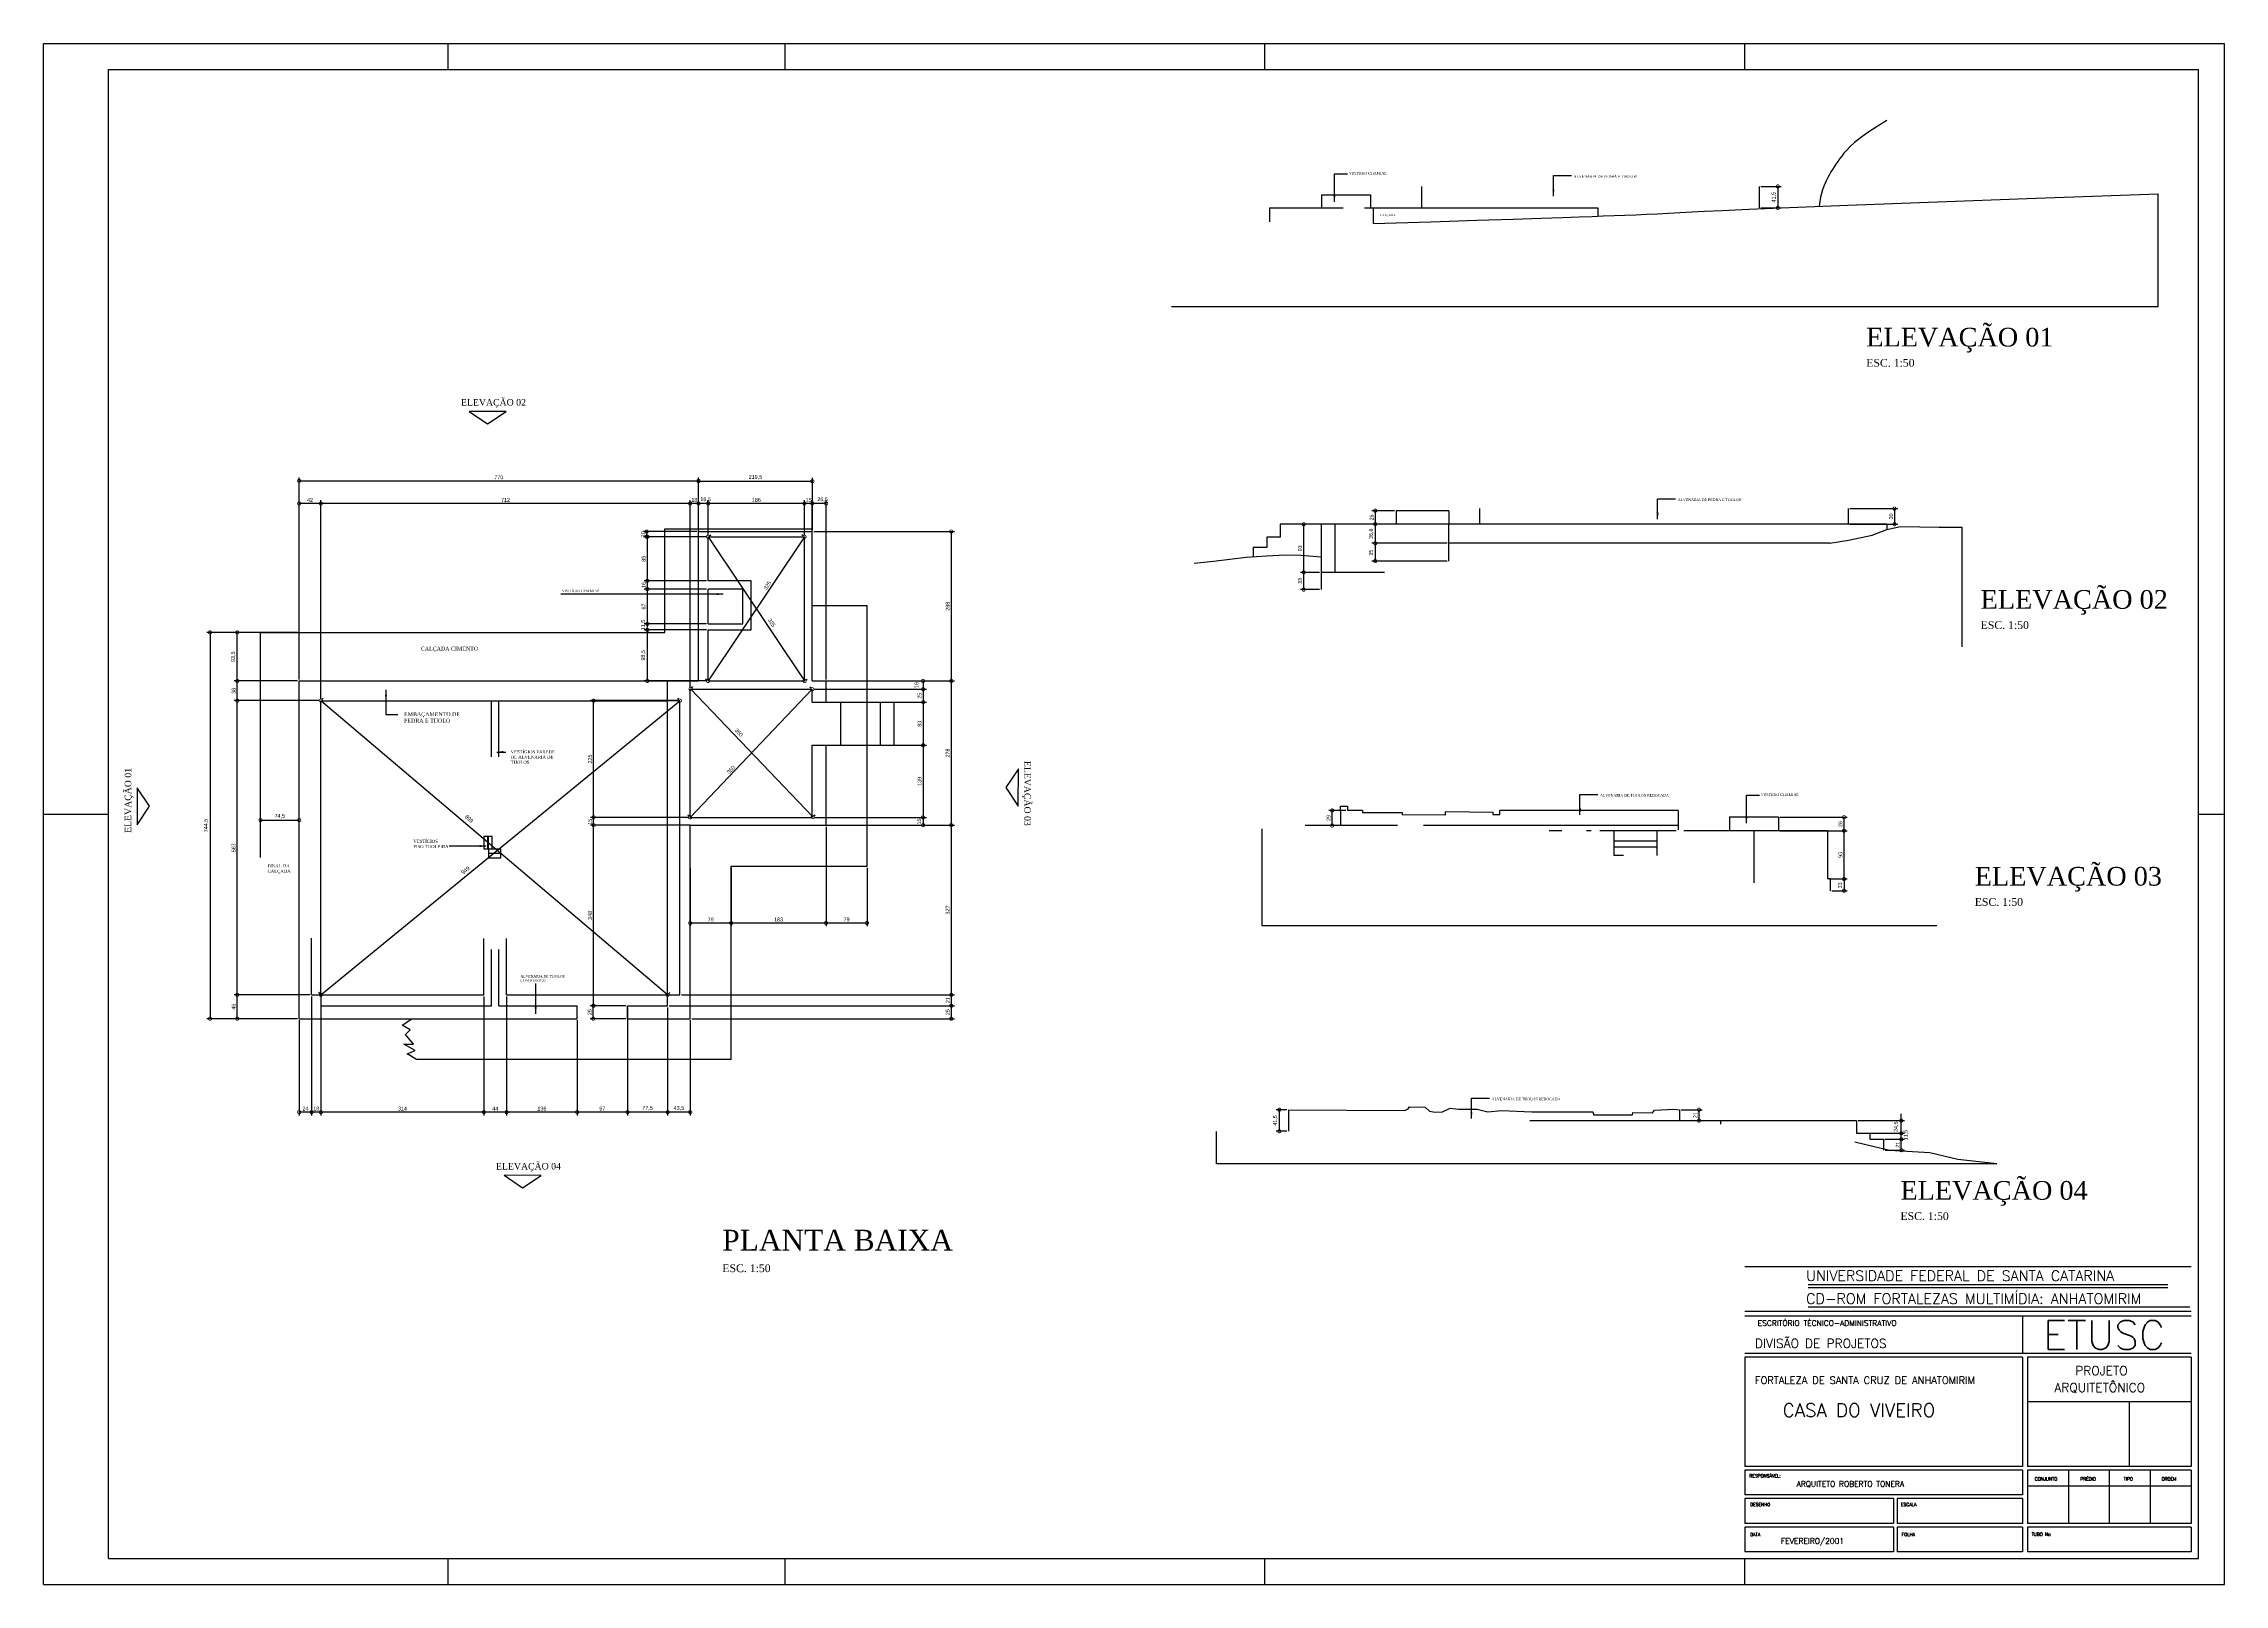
# Model space of a CAD drawing. Extents: x -1402 to -561, y 2245 to 2839.
import ezdxf

# ---------------------------------------------------------------- set-up
doc = ezdxf.new("R2010")
doc.units = 0
doc.layers.get('0').update_dxf_attribs({"linetype": 'CONTINUOUS'})
doc.layers.get('DEFPOINTS').update_dxf_attribs({"linetype": 'CONTINUOUS'})
for name, color, linetype in [('COTAS', 1, 'CONTINUOUS'), ('MARGEMINT', 6, 'CONTINUOUS'), ('MARGEMTEXT', 1, 'CONTINUOUS'), ('MARGEXT', 2, 'CONTINUOUS'), ('MARGINT', 6, 'CONTINUOUS'), ('PAREDE', 7, 'CONTINUOUS'), ('PASSEIO', 1, 'CONTINUOUS'), ('TEXT1', 3, 'CONTINUOUS'), ('TEXT2', 6, 'CONTINUOUS')]:
    doc.layers.add(name, color=color, linetype=linetype)
doc.styles.add('ROMANS', font='romans')
doc.dimstyles.get("Standard").update_dxf_attribs({"dimscale": 0, "dimtxt": 1.5, "dimasz": 2.5, "dimexe": 1.25, "dimexo": 0.625, "dimtad": 1, "dimdec": 1, "dimlfac": 5, "dimtxsty": 'STANDARD', "dimblk1": 'DOTSMALL', "dimblk2": 'DOTSMALL', "dimsah": 1, "dimcen": 2.5, "dimazin": 3, "dimtfac": 1, "dimtdec": 1, "dimtmove": 0, "dimatfit": 3, "dimtolj": 1, "dimtzin": 0})

# ---------------------------------------------------------------- blocks, each defined once
blk = doc.blocks.new('_DOTSMALL')
at = {"color": 0, "linetype": 'BYBLOCK', "const_width": 0.5}
blk.add_lwpolyline([(-0.0625, 0, 1), (0.0625, 0, 1)], format="xyb", close=True, dxfattribs=at)
blk = doc.blocks.new('*D11')
at = {"color": 0, "linetype": 'BYBLOCK'}
for p, q in [((-1137.17, 2723.87), (-1137.17, 2737.32)), ((-1099.97, 2736.07), (-1137.17, 2736.07)), ((-1099.97, 2723.87), (-1099.97, 2737.32))]:
    blk.add_line(p, q, dxfattribs=at)
at = {"layer": 'DEFPOINTS', "color": 0, "linetype": 'BYBLOCK'}
for p in [(-1137.17, 2736.07), (-1137.17, 2723.25), (-1099.97, 2723.25)]:
    blk.add_point(p, dxfattribs=at)
at = {"color": 0, "linetype": 'BYBLOCK', "xscale": 2.5, "yscale": 2.5, "zscale": 2.5, "rotation": 180}
blk.add_blockref('_DOTSMALL', (-1137.17, 2736.07), dxfattribs=at)
at = {"color": 0, "linetype": 'BYBLOCK', "xscale": 2.5, "yscale": 2.5, "zscale": 2.5}
blk.add_blockref('_DOTSMALL', (-1099.97, 2736.07), dxfattribs=at)
at = {"color": 0, "linetype": 'BYBLOCK', "insert": (-1118.57, 2737.45), "char_height": 1.5, "attachment_point": 5}
blk.add_mtext('\\A1;186', dxfattribs=at)
blk = doc.blocks.new('*D15')
at = {"color": 0, "linetype": 'BYBLOCK'}
for p, q in [((-1286.47, 2660.67), (-1286.47, 2737.32)), ((-1144.07, 2736.07), (-1286.47, 2736.07)), ((-1144.07, 2665.07), (-1144.07, 2737.32))]:
    blk.add_line(p, q, dxfattribs=at)
at = {"layer": 'DEFPOINTS', "color": 0, "linetype": 'BYBLOCK'}
for p in [(-1286.47, 2736.07), (-1286.47, 2660.05), (-1144.07, 2664.45)]:
    blk.add_point(p, dxfattribs=at)
at = {"color": 0, "linetype": 'BYBLOCK', "xscale": 2.5, "yscale": 2.5, "zscale": 2.5, "rotation": 180}
blk.add_blockref('_DOTSMALL', (-1286.47, 2736.07), dxfattribs=at)
at = {"color": 0, "linetype": 'BYBLOCK', "xscale": 2.5, "yscale": 2.5, "zscale": 2.5}
blk.add_blockref('_DOTSMALL', (-1144.07, 2736.07), dxfattribs=at)
at = {"color": 0, "linetype": 'BYBLOCK', "insert": (-1215.27, 2737.45), "char_height": 1.5, "attachment_point": 5}
blk.add_mtext('\\A1;712', dxfattribs=at)
blk = doc.blocks.new('*D16')
at = {"color": 0, "linetype": 'BYBLOCK'}
for p, q in [((-1294.87, 2668.27), (-1294.87, 2737.32)), ((-1286.47, 2736.07), (-1294.87, 2736.07)), ((-1286.47, 2660.67), (-1286.47, 2737.32))]:
    blk.add_line(p, q, dxfattribs=at)
at = {"layer": 'DEFPOINTS', "color": 0, "linetype": 'BYBLOCK'}
for p in [(-1294.87, 2736.07), (-1294.87, 2667.65), (-1286.47, 2660.05)]:
    blk.add_point(p, dxfattribs=at)
at = {"color": 0, "linetype": 'BYBLOCK', "xscale": 2.5, "yscale": 2.5, "zscale": 2.5, "rotation": 180}
blk.add_blockref('_DOTSMALL', (-1294.87, 2736.07), dxfattribs=at)
at = {"color": 0, "linetype": 'BYBLOCK', "xscale": 2.5, "yscale": 2.5, "zscale": 2.5}
blk.add_blockref('_DOTSMALL', (-1286.47, 2736.07), dxfattribs=at)
at = {"color": 0, "linetype": 'BYBLOCK', "insert": (-1290.67, 2737.45), "char_height": 1.5, "attachment_point": 5}
blk.add_mtext('\\A1;42', dxfattribs=at)
blk = doc.blocks.new('*D17')
at = {"color": 0, "linetype": 'BYBLOCK'}
for p, q in [((-1294.87, 2668.27), (-1294.87, 2746.03)), ((-1294.87, 2744.78), (-1140.87, 2744.78)), ((-1140.87, 2725.87), (-1140.87, 2746.03))]:
    blk.add_line(p, q, dxfattribs=at)
at = {"layer": 'DEFPOINTS', "color": 0, "linetype": 'BYBLOCK'}
for p in [(-1140.87, 2744.78), (-1140.87, 2725.25), (-1294.87, 2667.65)]:
    blk.add_point(p, dxfattribs=at)
at = {"color": 0, "linetype": 'BYBLOCK', "xscale": 2.5, "yscale": 2.5, "zscale": 2.5, "rotation": 180}
blk.add_blockref('_DOTSMALL', (-1294.87, 2744.78), dxfattribs=at)
at = {"color": 0, "linetype": 'BYBLOCK', "xscale": 2.5, "yscale": 2.5, "zscale": 2.5}
blk.add_blockref('_DOTSMALL', (-1140.87, 2744.78), dxfattribs=at)
at = {"color": 0, "linetype": 'BYBLOCK', "insert": (-1217.87, 2746.15), "char_height": 1.5, "attachment_point": 5}
blk.add_mtext('\\A1;770', dxfattribs=at)
blk = doc.blocks.new('*D18')
at = {"color": 0, "linetype": 'BYBLOCK'}
for p, q in [((-1140.87, 2725.87), (-1140.87, 2745.9)), ((-1140.87, 2744.65), (-1096.97, 2744.65)), ((-1096.97, 2725.87), (-1096.97, 2745.9))]:
    blk.add_line(p, q, dxfattribs=at)
at = {"layer": 'DEFPOINTS', "color": 0, "linetype": 'BYBLOCK'}
for p in [(-1096.97, 2744.65), (-1140.87, 2725.25), (-1096.97, 2725.25)]:
    blk.add_point(p, dxfattribs=at)
at = {"color": 0, "linetype": 'BYBLOCK', "xscale": 2.5, "yscale": 2.5, "zscale": 2.5, "rotation": 180}
blk.add_blockref('_DOTSMALL', (-1140.87, 2744.65), dxfattribs=at)
at = {"color": 0, "linetype": 'BYBLOCK', "xscale": 2.5, "yscale": 2.5, "zscale": 2.5}
blk.add_blockref('_DOTSMALL', (-1096.97, 2744.65), dxfattribs=at)
at = {"color": 0, "linetype": 'BYBLOCK', "insert": (-1118.92, 2746.15), "char_height": 1.5, "attachment_point": 5}
blk.add_mtext('\\A1;219,5', dxfattribs=at)
blk = doc.blocks.new('*D20')
at = {"color": 0, "linetype": 'BYBLOCK'}
for p, q in [((-1137.8, 2723.25), (-1161.86, 2723.25)), ((-1160.61, 2723.25), (-1160.61, 2706.25)), ((-1137.8, 2706.25), (-1161.86, 2706.25))]:
    blk.add_line(p, q, dxfattribs=at)
at = {"layer": 'DEFPOINTS', "color": 0, "linetype": 'BYBLOCK'}
for p in [(-1137.17, 2723.25), (-1160.61, 2706.25), (-1137.17, 2706.25)]:
    blk.add_point(p, dxfattribs=at)
at = {"color": 0, "linetype": 'BYBLOCK', "xscale": 2.5, "yscale": 2.5, "zscale": 2.5}
for p, rotation in [((-1160.61, 2723.25), 90), ((-1160.61, 2706.25), 270)]:
    blk.add_blockref('_DOTSMALL', p, dxfattribs=dict(at, rotation=rotation))
at = {"color": 0, "linetype": 'BYBLOCK', "insert": (-1161.98, 2714.75), "char_height": 1.5, "attachment_point": 5, "rotation": 90}
blk.add_mtext('\\A1;85', dxfattribs=at)
blk = doc.blocks.new('*D24')
at = {"color": 0, "linetype": 'BYBLOCK'}
for p, q in [((-1137.8, 2687.35), (-1161.88, 2687.35)), ((-1160.63, 2687.35), (-1160.63, 2667.65)), ((-1137.8, 2667.65), (-1161.88, 2667.65))]:
    blk.add_line(p, q, dxfattribs=at)
at = {"layer": 'DEFPOINTS', "color": 0, "linetype": 'BYBLOCK'}
for p in [(-1137.17, 2687.35), (-1160.63, 2667.65), (-1137.17, 2667.65)]:
    blk.add_point(p, dxfattribs=at)
at = {"color": 0, "linetype": 'BYBLOCK', "xscale": 2.5, "yscale": 2.5, "zscale": 2.5}
for p, rotation in [((-1160.63, 2687.35), 90), ((-1160.63, 2667.65), 270)]:
    blk.add_blockref('_DOTSMALL', p, dxfattribs=dict(at, rotation=rotation))
at = {"color": 0, "linetype": 'BYBLOCK', "insert": (-1162.13, 2677.5), "char_height": 1.5, "attachment_point": 5, "rotation": 90}
blk.add_mtext('\\A1;98,5', dxfattribs=at)
blk = doc.blocks.new('*D31')
at = {"color": 0, "linetype": 'BYBLOCK'}
for p, q in [((-1096.35, 2725.25), (-1042.13, 2725.25)), ((-1043.38, 2725.25), (-1043.38, 2667.65)), ((-1096.35, 2667.65), (-1042.13, 2667.65))]:
    blk.add_line(p, q, dxfattribs=at)
at = {"layer": 'DEFPOINTS', "color": 0, "linetype": 'BYBLOCK'}
for p in [(-1096.97, 2725.25), (-1096.97, 2667.65), (-1043.38, 2667.65)]:
    blk.add_point(p, dxfattribs=at)
at = {"color": 0, "linetype": 'BYBLOCK', "xscale": 2.5, "yscale": 2.5, "zscale": 2.5}
for p, rotation in [((-1043.38, 2725.25), 90), ((-1043.38, 2667.65), 270)]:
    blk.add_blockref('_DOTSMALL', p, dxfattribs=dict(at, rotation=rotation))
at = {"color": 0, "linetype": 'BYBLOCK', "insert": (-1044.75, 2696.45), "char_height": 1.5, "attachment_point": 5, "rotation": 90}
blk.add_mtext('\\A1;288', dxfattribs=at)
blk = doc.blocks.new('*D32')
at = {"color": 0, "linetype": 'BYBLOCK'}
for p, q in [((-1091.05, 2667.65), (-1042.13, 2667.65)), ((-1043.38, 2667.65), (-1043.38, 2612.05)), ((-1091.05, 2612.05), (-1042.13, 2612.05))]:
    blk.add_line(p, q, dxfattribs=at)
at = {"layer": 'DEFPOINTS', "color": 0, "linetype": 'BYBLOCK'}
for p in [(-1091.67, 2667.65), (-1091.67, 2612.05), (-1043.38, 2612.05)]:
    blk.add_point(p, dxfattribs=at)
at = {"color": 0, "linetype": 'BYBLOCK', "xscale": 2.5, "yscale": 2.5, "zscale": 2.5}
for p, rotation in [((-1043.38, 2667.65), 90), ((-1043.38, 2612.05), 270)]:
    blk.add_blockref('_DOTSMALL', p, dxfattribs=dict(at, rotation=rotation))
at = {"color": 0, "linetype": 'BYBLOCK', "insert": (-1044.75, 2639.85), "char_height": 1.5, "attachment_point": 5, "rotation": 90}
blk.add_mtext('\\A1;278', dxfattribs=at)
blk = doc.blocks.new('*D35')
at = {"color": 0, "linetype": 'BYBLOCK'}
for p, q in [((-1064.85, 2659.45), (-1053, 2659.45)), ((-1054.25, 2659.45), (-1054.25, 2642.85)), ((-1064.85, 2642.85), (-1053, 2642.85))]:
    blk.add_line(p, q, dxfattribs=at)
at = {"layer": 'DEFPOINTS', "color": 0, "linetype": 'BYBLOCK'}
for p in [(-1065.47, 2659.45), (-1065.47, 2642.85), (-1054.25, 2642.85)]:
    blk.add_point(p, dxfattribs=at)
at = {"color": 0, "linetype": 'BYBLOCK', "xscale": 2.5, "yscale": 2.5, "zscale": 2.5}
for p, rotation in [((-1054.25, 2659.45), 90), ((-1054.25, 2642.85), 270)]:
    blk.add_blockref('_DOTSMALL', p, dxfattribs=dict(at, rotation=rotation))
at = {"color": 0, "linetype": 'BYBLOCK', "insert": (-1055.62, 2651.15), "char_height": 1.5, "attachment_point": 5, "rotation": 90}
blk.add_mtext('\\A1;83', dxfattribs=at)
blk = doc.blocks.new('*D37')
at = {"color": 0, "linetype": 'BYBLOCK'}
for p, q in [((-1091.05, 2642.85), (-1053, 2642.85)), ((-1054.25, 2642.85), (-1054.25, 2615.05)), ((-1096.35, 2615.05), (-1053, 2615.05))]:
    blk.add_line(p, q, dxfattribs=at)
at = {"layer": 'DEFPOINTS', "color": 0, "linetype": 'BYBLOCK'}
for p in [(-1091.67, 2642.85), (-1096.97, 2615.05), (-1054.25, 2615.05)]:
    blk.add_point(p, dxfattribs=at)
at = {"color": 0, "linetype": 'BYBLOCK', "xscale": 2.5, "yscale": 2.5, "zscale": 2.5}
for p, rotation in [((-1054.25, 2642.85), 90), ((-1054.25, 2615.05), 270)]:
    blk.add_blockref('_DOTSMALL', p, dxfattribs=dict(at, rotation=rotation))
at = {"color": 0, "linetype": 'BYBLOCK', "insert": (-1055.62, 2628.95), "char_height": 1.5, "attachment_point": 5, "rotation": 90}
blk.add_mtext('\\A1;139', dxfattribs=at)
blk = doc.blocks.new('*D39')
at = {"color": 0, "linetype": 'BYBLOCK'}
for p, q in [((-1143.45, 2612.05), (-1042.13, 2612.05)), ((-1043.38, 2612.05), (-1043.38, 2546.65)), ((-1147.45, 2546.65), (-1042.13, 2546.65))]:
    blk.add_line(p, q, dxfattribs=at)
at = {"layer": 'DEFPOINTS', "color": 0, "linetype": 'BYBLOCK'}
for p in [(-1144.07, 2612.05), (-1148.07, 2546.65), (-1043.38, 2546.65)]:
    blk.add_point(p, dxfattribs=at)
at = {"color": 0, "linetype": 'BYBLOCK', "xscale": 2.5, "yscale": 2.5, "zscale": 2.5}
for p, rotation in [((-1043.38, 2612.05), 90), ((-1043.38, 2546.65), 270)]:
    blk.add_blockref('_DOTSMALL', p, dxfattribs=dict(at, rotation=rotation))
at = {"color": 0, "linetype": 'BYBLOCK', "insert": (-1044.75, 2579.35), "char_height": 1.5, "attachment_point": 5, "rotation": 90}
blk.add_mtext('\\A1;327', dxfattribs=at)
blk = doc.blocks.new('*D40')
at = {"color": 0, "linetype": 'BYBLOCK'}
for p, q in [((-1152.15, 2542.45), (-1042.13, 2542.45)), ((-1147.45, 2546.65), (-1042.13, 2546.65)), ((-1043.38, 2546.65), (-1043.38, 2542.45))]:
    blk.add_line(p, q, dxfattribs=at)
at = {"layer": 'DEFPOINTS', "color": 0, "linetype": 'BYBLOCK'}
for p in [(-1152.77, 2542.45), (-1148.07, 2546.65), (-1043.38, 2542.45)]:
    blk.add_point(p, dxfattribs=at)
at = {"color": 0, "linetype": 'BYBLOCK', "xscale": 2.5, "yscale": 2.5, "zscale": 2.5}
for p, rotation in [((-1043.38, 2546.65), 90), ((-1043.38, 2542.45), 270)]:
    blk.add_blockref('_DOTSMALL', p, dxfattribs=dict(at, rotation=rotation))
at = {"color": 0, "linetype": 'BYBLOCK', "insert": (-1044.75, 2544.55), "char_height": 1.5, "attachment_point": 5, "rotation": 90}
blk.add_mtext('\\A1;21', dxfattribs=at)
blk = doc.blocks.new('*D41')
at = {"color": 0, "linetype": 'BYBLOCK'}
for p, q in [((-1152.15, 2542.45), (-1042.13, 2542.45)), ((-1043.38, 2542.45), (-1043.38, 2537.45)), ((-1143.45, 2537.45), (-1042.13, 2537.45))]:
    blk.add_line(p, q, dxfattribs=at)
at = {"layer": 'DEFPOINTS', "color": 0, "linetype": 'BYBLOCK'}
for p in [(-1152.77, 2542.45), (-1144.07, 2537.45), (-1043.38, 2537.45)]:
    blk.add_point(p, dxfattribs=at)
at = {"color": 0, "linetype": 'BYBLOCK', "xscale": 2.5, "yscale": 2.5, "zscale": 2.5}
for p, rotation in [((-1043.38, 2542.45), 90), ((-1043.38, 2537.45), 270)]:
    blk.add_blockref('_DOTSMALL', p, dxfattribs=dict(at, rotation=rotation))
at = {"color": 0, "linetype": 'BYBLOCK', "insert": (-1044.75, 2539.95), "char_height": 1.5, "attachment_point": 5, "rotation": 90}
blk.add_mtext('\\A1;25', dxfattribs=at)
blk = doc.blocks.new('*D42')
at = {"color": 0, "linetype": 'BYBLOCK'}
for p, q in [((-1091.67, 2611.42), (-1091.67, 2573.06)), ((-1075.87, 2595.62), (-1075.87, 2573.06)), ((-1075.87, 2574.31), (-1091.67, 2574.31))]:
    blk.add_line(p, q, dxfattribs=at)
at = {"layer": 'DEFPOINTS', "color": 0, "linetype": 'BYBLOCK'}
for p in [(-1091.67, 2612.05), (-1075.87, 2596.25), (-1091.67, 2574.31)]:
    blk.add_point(p, dxfattribs=at)
at = {"color": 0, "linetype": 'BYBLOCK', "xscale": 2.5, "yscale": 2.5, "zscale": 2.5, "rotation": 180}
blk.add_blockref('_DOTSMALL', (-1091.67, 2574.31), dxfattribs=at)
at = {"color": 0, "linetype": 'BYBLOCK', "xscale": 2.5, "yscale": 2.5, "zscale": 2.5}
blk.add_blockref('_DOTSMALL', (-1075.87, 2574.31), dxfattribs=at)
at = {"color": 0, "linetype": 'BYBLOCK', "insert": (-1083.77, 2575.69), "char_height": 1.5, "attachment_point": 5}
blk.add_mtext('\\A1;79', dxfattribs=at)
blk = doc.blocks.new('*D43')
at = {"color": 0, "linetype": 'BYBLOCK'}
for p, q in [((-1091.67, 2610.8), (-1091.67, 2573.06)), ((-1128.27, 2595.62), (-1128.27, 2573.06)), ((-1091.67, 2574.31), (-1128.27, 2574.31))]:
    blk.add_line(p, q, dxfattribs=at)
at = {"layer": 'DEFPOINTS', "color": 0, "linetype": 'BYBLOCK'}
for p in [(-1091.67, 2611.42), (-1128.27, 2596.25), (-1128.27, 2574.31)]:
    blk.add_point(p, dxfattribs=at)
at = {"color": 0, "linetype": 'BYBLOCK', "xscale": 2.5, "yscale": 2.5, "zscale": 2.5, "rotation": 180}
blk.add_blockref('_DOTSMALL', (-1128.27, 2574.31), dxfattribs=at)
at = {"color": 0, "linetype": 'BYBLOCK', "xscale": 2.5, "yscale": 2.5, "zscale": 2.5}
blk.add_blockref('_DOTSMALL', (-1091.67, 2574.31), dxfattribs=at)
at = {"color": 0, "linetype": 'BYBLOCK', "insert": (-1109.97, 2575.69), "char_height": 1.5, "attachment_point": 5}
blk.add_mtext('\\A1;183', dxfattribs=at)
blk = doc.blocks.new('*D44')
at = {"color": 0, "linetype": 'BYBLOCK'}
for p, q in [((-1144.07, 2595.62), (-1144.07, 2573.06)), ((-1128.27, 2595.62), (-1128.27, 2573.06)), ((-1128.27, 2574.31), (-1144.07, 2574.31))]:
    blk.add_line(p, q, dxfattribs=at)
at = {"layer": 'DEFPOINTS', "color": 0, "linetype": 'BYBLOCK'}
for p in [(-1144.07, 2596.25), (-1128.27, 2596.25), (-1144.07, 2574.31)]:
    blk.add_point(p, dxfattribs=at)
at = {"color": 0, "linetype": 'BYBLOCK', "xscale": 2.5, "yscale": 2.5, "zscale": 2.5, "rotation": 180}
blk.add_blockref('_DOTSMALL', (-1144.07, 2574.31), dxfattribs=at)
at = {"color": 0, "linetype": 'BYBLOCK', "xscale": 2.5, "yscale": 2.5, "zscale": 2.5}
blk.add_blockref('_DOTSMALL', (-1128.27, 2574.31), dxfattribs=at)
at = {"color": 0, "linetype": 'BYBLOCK', "insert": (-1136.17, 2575.69), "char_height": 1.5, "attachment_point": 5}
blk.add_mtext('\\A1;79', dxfattribs=at)
blk = doc.blocks.new('*D45')
at = {"color": 0, "linetype": 'BYBLOCK'}
for p, q in [((-1152.77, 2541.82), (-1152.77, 2500.15)), ((-1144.07, 2536.82), (-1144.07, 2500.15)), ((-1144.07, 2501.4), (-1152.77, 2501.4))]:
    blk.add_line(p, q, dxfattribs=at)
at = {"layer": 'DEFPOINTS', "color": 0, "linetype": 'BYBLOCK'}
for p in [(-1152.77, 2542.45), (-1144.07, 2537.45), (-1152.77, 2501.4)]:
    blk.add_point(p, dxfattribs=at)
at = {"color": 0, "linetype": 'BYBLOCK', "xscale": 2.5, "yscale": 2.5, "zscale": 2.5, "rotation": 180}
blk.add_blockref('_DOTSMALL', (-1152.77, 2501.4), dxfattribs=at)
at = {"color": 0, "linetype": 'BYBLOCK', "xscale": 2.5, "yscale": 2.5, "zscale": 2.5}
blk.add_blockref('_DOTSMALL', (-1144.07, 2501.4), dxfattribs=at)
at = {"color": 0, "linetype": 'BYBLOCK', "insert": (-1148.42, 2502.9), "char_height": 1.5, "attachment_point": 5}
blk.add_mtext('\\A1;43,5', dxfattribs=at)
blk = doc.blocks.new('*D46')
at = {"color": 0, "linetype": 'BYBLOCK'}
for p, q in [((-1168.27, 2541.82), (-1168.27, 2500.15)), ((-1152.77, 2541.2), (-1152.77, 2500.15)), ((-1152.77, 2501.4), (-1168.27, 2501.4))]:
    blk.add_line(p, q, dxfattribs=at)
at = {"layer": 'DEFPOINTS', "color": 0, "linetype": 'BYBLOCK'}
for p in [(-1168.27, 2542.45), (-1152.77, 2541.82), (-1168.27, 2501.4)]:
    blk.add_point(p, dxfattribs=at)
at = {"color": 0, "linetype": 'BYBLOCK', "xscale": 2.5, "yscale": 2.5, "zscale": 2.5, "rotation": 180}
blk.add_blockref('_DOTSMALL', (-1168.27, 2501.4), dxfattribs=at)
at = {"color": 0, "linetype": 'BYBLOCK', "xscale": 2.5, "yscale": 2.5, "zscale": 2.5}
blk.add_blockref('_DOTSMALL', (-1152.77, 2501.4), dxfattribs=at)
at = {"color": 0, "linetype": 'BYBLOCK', "insert": (-1160.52, 2502.9), "char_height": 1.5, "attachment_point": 5}
blk.add_mtext('\\A1;77,5', dxfattribs=at)
blk = doc.blocks.new('*D47')
at = {"color": 0, "linetype": 'BYBLOCK'}
for p, q in [((-1187.67, 2536.82), (-1187.67, 2500.15)), ((-1168.27, 2536.82), (-1168.27, 2500.15)), ((-1168.27, 2501.4), (-1187.67, 2501.4))]:
    blk.add_line(p, q, dxfattribs=at)
at = {"layer": 'DEFPOINTS', "color": 0, "linetype": 'BYBLOCK'}
for p in [(-1187.67, 2537.45), (-1168.27, 2537.45), (-1187.67, 2501.4)]:
    blk.add_point(p, dxfattribs=at)
at = {"color": 0, "linetype": 'BYBLOCK', "xscale": 2.5, "yscale": 2.5, "zscale": 2.5, "rotation": 180}
blk.add_blockref('_DOTSMALL', (-1187.67, 2501.4), dxfattribs=at)
at = {"color": 0, "linetype": 'BYBLOCK', "xscale": 2.5, "yscale": 2.5, "zscale": 2.5}
blk.add_blockref('_DOTSMALL', (-1168.27, 2501.4), dxfattribs=at)
at = {"color": 0, "linetype": 'BYBLOCK', "insert": (-1177.97, 2502.77), "char_height": 1.5, "attachment_point": 5}
blk.add_mtext('\\A1;97', dxfattribs=at)
blk = doc.blocks.new('*D48')
at = {"color": 0, "linetype": 'BYBLOCK'}
for p, q in [((-1214.87, 2546.02), (-1214.87, 2500.15)), ((-1187.67, 2536.82), (-1187.67, 2500.15)), ((-1187.67, 2501.4), (-1214.87, 2501.4))]:
    blk.add_line(p, q, dxfattribs=at)
at = {"layer": 'DEFPOINTS', "color": 0, "linetype": 'BYBLOCK'}
for p in [(-1214.87, 2546.65), (-1187.67, 2537.45), (-1214.87, 2501.4)]:
    blk.add_point(p, dxfattribs=at)
at = {"color": 0, "linetype": 'BYBLOCK', "xscale": 2.5, "yscale": 2.5, "zscale": 2.5, "rotation": 180}
blk.add_blockref('_DOTSMALL', (-1214.87, 2501.4), dxfattribs=at)
at = {"color": 0, "linetype": 'BYBLOCK', "xscale": 2.5, "yscale": 2.5, "zscale": 2.5}
blk.add_blockref('_DOTSMALL', (-1187.67, 2501.4), dxfattribs=at)
at = {"color": 0, "linetype": 'BYBLOCK', "insert": (-1201.27, 2502.77), "char_height": 1.5, "attachment_point": 5}
blk.add_mtext('\\A1;136', dxfattribs=at)
blk = doc.blocks.new('*D49')
at = {"color": 0, "linetype": 'BYBLOCK'}
for p, q in [((-1223.67, 2546.02), (-1223.67, 2500.15)), ((-1214.87, 2546.02), (-1214.87, 2500.15)), ((-1214.87, 2501.4), (-1223.67, 2501.4))]:
    blk.add_line(p, q, dxfattribs=at)
at = {"layer": 'DEFPOINTS', "color": 0, "linetype": 'BYBLOCK'}
for p in [(-1223.67, 2546.65), (-1214.87, 2546.65), (-1223.67, 2501.4)]:
    blk.add_point(p, dxfattribs=at)
at = {"color": 0, "linetype": 'BYBLOCK', "xscale": 2.5, "yscale": 2.5, "zscale": 2.5, "rotation": 180}
blk.add_blockref('_DOTSMALL', (-1223.67, 2501.4), dxfattribs=at)
at = {"color": 0, "linetype": 'BYBLOCK', "xscale": 2.5, "yscale": 2.5, "zscale": 2.5}
blk.add_blockref('_DOTSMALL', (-1214.87, 2501.4), dxfattribs=at)
at = {"color": 0, "linetype": 'BYBLOCK', "insert": (-1219.27, 2502.77), "char_height": 1.5, "attachment_point": 5}
blk.add_mtext('\\A1;44', dxfattribs=at)
blk = doc.blocks.new('*D50')
at = {"color": 0, "linetype": 'BYBLOCK'}
for p, q in [((-1286.47, 2546.02), (-1286.47, 2500.15)), ((-1223.67, 2546.02), (-1223.67, 2500.15)), ((-1223.67, 2501.4), (-1286.47, 2501.4))]:
    blk.add_line(p, q, dxfattribs=at)
at = {"layer": 'DEFPOINTS', "color": 0, "linetype": 'BYBLOCK'}
for p in [(-1286.47, 2546.65), (-1223.67, 2546.65), (-1286.47, 2501.4)]:
    blk.add_point(p, dxfattribs=at)
at = {"color": 0, "linetype": 'BYBLOCK', "xscale": 2.5, "yscale": 2.5, "zscale": 2.5, "rotation": 180}
blk.add_blockref('_DOTSMALL', (-1286.47, 2501.4), dxfattribs=at)
at = {"color": 0, "linetype": 'BYBLOCK', "xscale": 2.5, "yscale": 2.5, "zscale": 2.5}
blk.add_blockref('_DOTSMALL', (-1223.67, 2501.4), dxfattribs=at)
at = {"color": 0, "linetype": 'BYBLOCK', "insert": (-1255.07, 2502.77), "char_height": 1.5, "attachment_point": 5}
blk.add_mtext('\\A1;314', dxfattribs=at)
blk = doc.blocks.new('*D51')
at = {"color": 0, "linetype": 'BYBLOCK'}
for p, q in [((-1290.07, 2546.02), (-1290.07, 2500.15)), ((-1286.47, 2546.02), (-1286.47, 2500.15)), ((-1286.47, 2501.4), (-1290.07, 2501.4))]:
    blk.add_line(p, q, dxfattribs=at)
at = {"layer": 'DEFPOINTS', "color": 0, "linetype": 'BYBLOCK'}
for p in [(-1290.07, 2546.65), (-1286.47, 2546.65), (-1290.07, 2501.4)]:
    blk.add_point(p, dxfattribs=at)
at = {"color": 0, "linetype": 'BYBLOCK', "xscale": 2.5, "yscale": 2.5, "zscale": 2.5, "rotation": 180}
blk.add_blockref('_DOTSMALL', (-1290.07, 2501.4), dxfattribs=at)
at = {"color": 0, "linetype": 'BYBLOCK', "xscale": 2.5, "yscale": 2.5, "zscale": 2.5}
blk.add_blockref('_DOTSMALL', (-1286.47, 2501.4), dxfattribs=at)
at = {"color": 0, "linetype": 'BYBLOCK', "insert": (-1288.27, 2502.77), "char_height": 1.5, "attachment_point": 5}
blk.add_mtext('\\A1;18', dxfattribs=at)
blk = doc.blocks.new('*D52')
at = {"color": 0, "linetype": 'BYBLOCK'}
for p, q in [((-1290.07, 2546.02), (-1290.07, 2500.15)), ((-1294.87, 2536.82), (-1294.87, 2500.15)), ((-1290.07, 2501.4), (-1294.87, 2501.4))]:
    blk.add_line(p, q, dxfattribs=at)
at = {"layer": 'DEFPOINTS', "color": 0, "linetype": 'BYBLOCK'}
for p in [(-1290.07, 2546.65), (-1294.87, 2537.45), (-1294.87, 2501.4)]:
    blk.add_point(p, dxfattribs=at)
at = {"color": 0, "linetype": 'BYBLOCK', "xscale": 2.5, "yscale": 2.5, "zscale": 2.5, "rotation": 180}
blk.add_blockref('_DOTSMALL', (-1294.87, 2501.4), dxfattribs=at)
at = {"color": 0, "linetype": 'BYBLOCK', "xscale": 2.5, "yscale": 2.5, "zscale": 2.5}
blk.add_blockref('_DOTSMALL', (-1290.07, 2501.4), dxfattribs=at)
at = {"color": 0, "linetype": 'BYBLOCK', "insert": (-1292.47, 2502.77), "char_height": 1.5, "attachment_point": 5}
blk.add_mtext('\\A1;24', dxfattribs=at)
blk = doc.blocks.new('*D53')
at = {"color": 0, "linetype": 'BYBLOCK'}
for p, q in [((-1168.9, 2542.45), (-1182.69, 2542.45)), ((-1181.44, 2537.45), (-1181.44, 2542.45)), ((-1168.9, 2537.45), (-1182.69, 2537.45))]:
    blk.add_line(p, q, dxfattribs=at)
at = {"layer": 'DEFPOINTS', "color": 0, "linetype": 'BYBLOCK'}
for p in [(-1181.44, 2542.45), (-1168.27, 2542.45), (-1168.27, 2537.45)]:
    blk.add_point(p, dxfattribs=at)
at = {"color": 0, "linetype": 'BYBLOCK', "xscale": 2.5, "yscale": 2.5, "zscale": 2.5}
for p, rotation in [((-1181.44, 2542.45), 90), ((-1181.44, 2537.45), 270)]:
    blk.add_blockref('_DOTSMALL', p, dxfattribs=dict(at, rotation=rotation))
at = {"color": 0, "linetype": 'BYBLOCK', "insert": (-1182.82, 2539.95), "char_height": 1.5, "attachment_point": 5, "rotation": 90}
blk.add_mtext('\\A1;25', dxfattribs=at)
blk = doc.blocks.new('*D54')
at = {"color": 0, "linetype": 'BYBLOCK'}
for p, q in [((-1144.7, 2612.05), (-1182.57, 2612.05)), ((-1181.32, 2542.45), (-1181.32, 2612.05)), ((-1168.9, 2542.45), (-1182.57, 2542.45))]:
    blk.add_line(p, q, dxfattribs=at)
at = {"layer": 'DEFPOINTS', "color": 0, "linetype": 'BYBLOCK'}
for p in [(-1181.32, 2612.05), (-1144.07, 2612.05), (-1168.27, 2542.45)]:
    blk.add_point(p, dxfattribs=at)
at = {"color": 0, "linetype": 'BYBLOCK', "xscale": 2.5, "yscale": 2.5, "zscale": 2.5}
for p, rotation in [((-1181.32, 2612.05), 90), ((-1181.32, 2542.45), 270)]:
    blk.add_blockref('_DOTSMALL', p, dxfattribs=dict(at, rotation=rotation))
at = {"color": 0, "linetype": 'BYBLOCK', "insert": (-1182.7, 2577.25), "char_height": 1.5, "attachment_point": 5, "rotation": 90}
blk.add_mtext('\\A1;348', dxfattribs=at)
blk = doc.blocks.new('*D58')
at = {"color": 0, "linetype": 'BYBLOCK'}
for p, q in [((-1148.7, 2660.05), (-1182.57, 2660.05)), ((-1181.32, 2615.05), (-1181.32, 2660.05)), ((-1144.7, 2615.05), (-1182.57, 2615.05))]:
    blk.add_line(p, q, dxfattribs=at)
at = {"layer": 'DEFPOINTS', "color": 0, "linetype": 'BYBLOCK'}
for p in [(-1181.32, 2660.05), (-1148.07, 2660.05), (-1144.07, 2615.05)]:
    blk.add_point(p, dxfattribs=at)
at = {"color": 0, "linetype": 'BYBLOCK', "xscale": 2.5, "yscale": 2.5, "zscale": 2.5}
for p, rotation in [((-1181.32, 2660.05), 90), ((-1181.32, 2615.05), 270)]:
    blk.add_blockref('_DOTSMALL', p, dxfattribs=dict(at, rotation=rotation))
at = {"color": 0, "linetype": 'BYBLOCK', "insert": (-1182.7, 2637.55), "char_height": 1.5, "attachment_point": 5, "rotation": 90}
blk.add_mtext('\\A1;225', dxfattribs=at)
blk = doc.blocks.new('*D61')
at = {"color": 0, "linetype": 'BYBLOCK'}
for p, q in [((-1290.7, 2546.65), (-1319.99, 2546.65)), ((-1318.74, 2537.45), (-1318.74, 2546.65)), ((-1295.5, 2537.45), (-1319.99, 2537.45))]:
    blk.add_line(p, q, dxfattribs=at)
at = {"layer": 'DEFPOINTS', "color": 0, "linetype": 'BYBLOCK'}
for p in [(-1318.74, 2546.65), (-1290.07, 2546.65), (-1294.87, 2537.45)]:
    blk.add_point(p, dxfattribs=at)
at = {"color": 0, "linetype": 'BYBLOCK', "xscale": 2.5, "yscale": 2.5, "zscale": 2.5}
for p, rotation in [((-1318.74, 2546.65), 90), ((-1318.74, 2537.45), 270)]:
    blk.add_blockref('_DOTSMALL', p, dxfattribs=dict(at, rotation=rotation))
at = {"color": 0, "linetype": 'BYBLOCK', "insert": (-1320.12, 2542.05), "char_height": 1.5, "attachment_point": 5, "rotation": 90}
blk.add_mtext('\\A1;46', dxfattribs=at)
blk = doc.blocks.new('*D62')
at = {"color": 0, "linetype": 'BYBLOCK'}
for p, q in [((-1287.1, 2660.05), (-1319.99, 2660.05)), ((-1318.74, 2546.65), (-1318.74, 2660.05)), ((-1290.7, 2546.65), (-1319.99, 2546.65))]:
    blk.add_line(p, q, dxfattribs=at)
at = {"layer": 'DEFPOINTS', "color": 0, "linetype": 'BYBLOCK'}
for p in [(-1318.74, 2660.05), (-1286.47, 2660.05), (-1290.07, 2546.65)]:
    blk.add_point(p, dxfattribs=at)
at = {"color": 0, "linetype": 'BYBLOCK', "xscale": 2.5, "yscale": 2.5, "zscale": 2.5}
for p, rotation in [((-1318.74, 2660.05), 90), ((-1318.74, 2546.65), 270)]:
    blk.add_blockref('_DOTSMALL', p, dxfattribs=dict(at, rotation=rotation))
at = {"color": 0, "linetype": 'BYBLOCK', "insert": (-1320.12, 2603.35), "char_height": 1.5, "attachment_point": 5, "rotation": 90}
blk.add_mtext('\\A1;567', dxfattribs=at)
blk = doc.blocks.new('*D63')
at = {"color": 0, "linetype": 'BYBLOCK'}
for p, q in [((-1295.5, 2667.65), (-1319.99, 2667.65)), ((-1318.74, 2660.05), (-1318.74, 2667.65)), ((-1287.1, 2660.05), (-1319.99, 2660.05))]:
    blk.add_line(p, q, dxfattribs=at)
at = {"layer": 'DEFPOINTS', "color": 0, "linetype": 'BYBLOCK'}
for p in [(-1318.74, 2667.65), (-1294.87, 2667.65), (-1286.47, 2660.05)]:
    blk.add_point(p, dxfattribs=at)
at = {"color": 0, "linetype": 'BYBLOCK', "xscale": 2.5, "yscale": 2.5, "zscale": 2.5}
for p, rotation in [((-1318.74, 2667.65), 90), ((-1318.74, 2660.05), 270)]:
    blk.add_blockref('_DOTSMALL', p, dxfattribs=dict(at, rotation=rotation))
at = {"color": 0, "linetype": 'BYBLOCK', "insert": (-1320.12, 2663.85), "char_height": 1.5, "attachment_point": 5, "rotation": 90}
blk.add_mtext('\\A1;38', dxfattribs=at)
blk = doc.blocks.new('*D64')
at = {"color": 0, "linetype": 'BYBLOCK'}
for p, q in [((-1309.77, 2600.25), (-1309.77, 2615.24)), ((-1309.77, 2613.99), (-1294.87, 2613.99)), ((-1294.87, 2599.64), (-1294.87, 2615.24))]:
    blk.add_line(p, q, dxfattribs=at)
at = {"layer": 'DEFPOINTS', "color": 0, "linetype": 'BYBLOCK'}
for p in [(-1294.87, 2613.99), (-1309.77, 2599.63), (-1294.87, 2599.01)]:
    blk.add_point(p, dxfattribs=at)
at = {"color": 0, "linetype": 'BYBLOCK', "xscale": 2.5, "yscale": 2.5, "zscale": 2.5, "rotation": 180}
blk.add_blockref('_DOTSMALL', (-1309.77, 2613.99), dxfattribs=at)
at = {"color": 0, "linetype": 'BYBLOCK', "xscale": 2.5, "yscale": 2.5, "zscale": 2.5}
blk.add_blockref('_DOTSMALL', (-1294.87, 2613.99), dxfattribs=at)
at = {"color": 0, "linetype": 'BYBLOCK', "insert": (-1302.32, 2615.49), "char_height": 1.5, "attachment_point": 5}
blk.add_mtext('\\A1;74,5', dxfattribs=at)
blk = doc.blocks.new('*D65')
at = {"color": 0, "linetype": 'BYBLOCK'}
for p, q in [((-1295.5, 2686.35), (-1319.99, 2686.35)), ((-1318.74, 2667.65), (-1318.74, 2686.35)), ((-1295.5, 2667.65), (-1319.99, 2667.65))]:
    blk.add_line(p, q, dxfattribs=at)
at = {"layer": 'DEFPOINTS', "color": 0, "linetype": 'BYBLOCK'}
for p in [(-1318.74, 2686.35), (-1294.87, 2686.35), (-1294.87, 2667.65)]:
    blk.add_point(p, dxfattribs=at)
at = {"color": 0, "linetype": 'BYBLOCK', "xscale": 2.5, "yscale": 2.5, "zscale": 2.5}
for p, rotation in [((-1318.74, 2686.35), 90), ((-1318.74, 2667.65), 270)]:
    blk.add_blockref('_DOTSMALL', p, dxfattribs=dict(at, rotation=rotation))
at = {"color": 0, "linetype": 'BYBLOCK', "insert": (-1320.24, 2677), "char_height": 1.5, "attachment_point": 5, "rotation": 90}
blk.add_mtext('\\A1;93,5', dxfattribs=at)
blk = doc.blocks.new('*D66')
at = {"color": 0, "linetype": 'BYBLOCK'}
for p, q in [((-1310.4, 2686.35), (-1330.49, 2686.35)), ((-1329.24, 2686.35), (-1329.24, 2537.45)), ((-1295.5, 2537.45), (-1330.49, 2537.45))]:
    blk.add_line(p, q, dxfattribs=at)
at = {"layer": 'DEFPOINTS', "color": 0, "linetype": 'BYBLOCK'}
for p in [(-1309.77, 2686.35), (-1329.24, 2537.45), (-1294.87, 2537.45)]:
    blk.add_point(p, dxfattribs=at)
at = {"color": 0, "linetype": 'BYBLOCK', "xscale": 2.5, "yscale": 2.5, "zscale": 2.5}
for p, rotation in [((-1329.24, 2686.35), 90), ((-1329.24, 2537.45), 270)]:
    blk.add_blockref('_DOTSMALL', p, dxfattribs=dict(at, rotation=rotation))
at = {"color": 0, "linetype": 'BYBLOCK', "insert": (-1330.74, 2611.9), "char_height": 1.5, "attachment_point": 5, "rotation": 90}
blk.add_mtext('\\A1;744,5', dxfattribs=at)
blk = doc.blocks.new('*D67')
at = {"color": 0, "linetype": 'BYBLOCK'}
for p, q in [((-661.06, 2447.57), (-653.53, 2447.57)), ((-654.78, 2443.37), (-654.78, 2447.57)), ((-661.06, 2443.37), (-653.53, 2443.37))]:
    blk.add_line(p, q, dxfattribs=at)
at = {"layer": 'DEFPOINTS', "color": 0, "linetype": 'BYBLOCK'}
for p in [(-661.69, 2447.57), (-654.78, 2447.57), (-661.69, 2443.37)]:
    blk.add_point(p, dxfattribs=at)
at = {"color": 0, "linetype": 'BYBLOCK', "xscale": 2.5, "yscale": 2.5, "zscale": 2.5}
for p, rotation in [((-654.78, 2447.57), 90), ((-654.78, 2443.37), 270)]:
    blk.add_blockref('_DOTSMALL', p, dxfattribs=dict(at, rotation=rotation))
at = {"color": 0, "linetype": 'BYBLOCK', "insert": (-656.16, 2445.47), "char_height": 1.5, "attachment_point": 5, "rotation": 90}
blk.add_mtext('\\A1;21', dxfattribs=at)
blk = doc.blocks.new('*D70')
at = {"color": 0, "linetype": 'BYBLOCK'}
for p, q in [((-739.66, 2458.97), (-731.54, 2458.97)), ((-732.79, 2454.77), (-732.79, 2458.97)), ((-739.66, 2454.77), (-731.54, 2454.77))]:
    blk.add_line(p, q, dxfattribs=at)
at = {"layer": 'DEFPOINTS', "color": 0, "linetype": 'BYBLOCK'}
for p in [(-740.29, 2458.97), (-732.79, 2458.97), (-740.29, 2454.77)]:
    blk.add_point(p, dxfattribs=at)
at = {"color": 0, "linetype": 'BYBLOCK', "xscale": 2.5, "yscale": 2.5, "zscale": 2.5}
for p, rotation in [((-732.79, 2458.97), 90), ((-732.79, 2454.77), 270)]:
    blk.add_blockref('_DOTSMALL', p, dxfattribs=dict(at, rotation=rotation))
at = {"color": 0, "linetype": 'BYBLOCK', "insert": (-734.17, 2456.87), "char_height": 1.5, "attachment_point": 5, "rotation": 90}
blk.add_mtext('\\A1;21', dxfattribs=at)
blk = doc.blocks.new('*D71')
at = {"color": 0, "linetype": 'BYBLOCK'}
for p, q in [((-891.71, 2458.97), (-895.89, 2458.97)), ((-894.64, 2458.97), (-894.64, 2450.67)), ((-891.71, 2450.67), (-895.89, 2450.67))]:
    blk.add_line(p, q, dxfattribs=at)
at = {"layer": 'DEFPOINTS', "color": 0, "linetype": 'BYBLOCK'}
for p in [(-891.09, 2458.97), (-894.64, 2450.67), (-891.09, 2450.67)]:
    blk.add_point(p, dxfattribs=at)
at = {"color": 0, "linetype": 'BYBLOCK', "xscale": 2.5, "yscale": 2.5, "zscale": 2.5}
for p, rotation in [((-894.64, 2458.97), 90), ((-894.64, 2450.67), 270)]:
    blk.add_blockref('_DOTSMALL', p, dxfattribs=dict(at, rotation=rotation))
at = {"color": 0, "linetype": 'BYBLOCK', "insert": (-896.14, 2454.82), "char_height": 1.5, "attachment_point": 5, "rotation": 90}
blk.add_mtext('\\A1;41,5', dxfattribs=at)
blk = doc.blocks.new('*D73')
at = {"color": 0, "linetype": 'BYBLOCK'}
for p, q in [((-674.74, 2587.45), (-667.77, 2587.45)), ((-669.02, 2568.85), (-669.02, 2587.45)), ((-674.74, 2568.85), (-667.77, 2568.85))]:
    blk.add_line(p, q, dxfattribs=at)
at = {"layer": 'DEFPOINTS', "color": 0, "linetype": 'BYBLOCK'}
for p in [(-675.37, 2587.45), (-669.02, 2587.45), (-675.37, 2568.85)]:
    blk.add_point(p, dxfattribs=at)
at = {"color": 0, "linetype": 'BYBLOCK', "xscale": 2.5, "yscale": 2.5, "zscale": 2.5}
for p, rotation in [((-669.02, 2587.45), 90), ((-669.02, 2568.85), 270)]:
    blk.add_blockref('_DOTSMALL', p, dxfattribs=dict(at, rotation=rotation))
at = {"color": 0, "linetype": 'BYBLOCK', "insert": (-670.4, 2578.15), "char_height": 1.5, "attachment_point": 5, "rotation": 90}
blk.add_mtext('\\A1;93', dxfattribs=at)
blk = doc.blocks.new('*D74')
at = {"color": 0, "linetype": 'BYBLOCK'}
for p, q in [((-693.74, 2592.65), (-667.77, 2592.65)), ((-669.02, 2587.45), (-669.02, 2592.65)), ((-693.74, 2587.45), (-667.77, 2587.45))]:
    blk.add_line(p, q, dxfattribs=at)
at = {"layer": 'DEFPOINTS', "color": 0, "linetype": 'BYBLOCK'}
for p in [(-694.37, 2592.65), (-669.02, 2592.65), (-694.37, 2587.45)]:
    blk.add_point(p, dxfattribs=at)
at = {"color": 0, "linetype": 'BYBLOCK', "xscale": 2.5, "yscale": 2.5, "zscale": 2.5}
for p, rotation in [((-669.02, 2592.65), 90), ((-669.02, 2587.45), 270)]:
    blk.add_blockref('_DOTSMALL', p, dxfattribs=dict(at, rotation=rotation))
at = {"color": 0, "linetype": 'BYBLOCK', "insert": (-670.4, 2590.05), "char_height": 1.5, "attachment_point": 5, "rotation": 90}
blk.add_mtext('\\A1;26', dxfattribs=at)
blk = doc.blocks.new('*D75')
at = {"color": 0, "linetype": 'BYBLOCK'}
for p, q in [((-861.15, 2595.25), (-867.7, 2595.25)), ((-866.45, 2589.45), (-866.45, 2595.25)), ((-863.79, 2589.45), (-867.7, 2589.45))]:
    blk.add_line(p, q, dxfattribs=at)
at = {"layer": 'DEFPOINTS', "color": 0, "linetype": 'BYBLOCK'}
for p in [(-866.45, 2595.25), (-860.53, 2595.25), (-863.17, 2589.45)]:
    blk.add_point(p, dxfattribs=at)
at = {"color": 0, "linetype": 'BYBLOCK', "xscale": 2.5, "yscale": 2.5, "zscale": 2.5}
for p, rotation in [((-866.45, 2595.25), 90), ((-866.45, 2589.45), 270)]:
    blk.add_blockref('_DOTSMALL', p, dxfattribs=dict(at, rotation=rotation))
at = {"color": 0, "linetype": 'BYBLOCK', "insert": (-867.82, 2592.35), "char_height": 1.5, "attachment_point": 5, "rotation": 90}
blk.add_mtext('\\A1;29', dxfattribs=at)
blk = doc.blocks.new('*D76')
at = {"color": 0, "linetype": 'BYBLOCK'}
for p, q in [((-675.92, 2731.38), (-657.39, 2731.38)), ((-675.92, 2725.38), (-657.39, 2725.38)), ((-658.64, 2731.38), (-658.64, 2725.38))]:
    blk.add_line(p, q, dxfattribs=at)
at = {"layer": 'DEFPOINTS', "color": 0, "linetype": 'BYBLOCK'}
for p in [(-676.55, 2731.38), (-676.55, 2725.38), (-658.64, 2725.38)]:
    blk.add_point(p, dxfattribs=at)
at = {"color": 0, "linetype": 'BYBLOCK', "xscale": 2.5, "yscale": 2.5, "zscale": 2.5}
for p, rotation in [((-658.64, 2731.38), 90), ((-658.64, 2725.38), 270)]:
    blk.add_blockref('_DOTSMALL', p, dxfattribs=dict(at, rotation=rotation))
at = {"color": 0, "linetype": 'BYBLOCK', "insert": (-660.02, 2728.38), "char_height": 1.5, "attachment_point": 5, "rotation": 90}
blk.add_mtext('\\A1;30', dxfattribs=at)
blk = doc.blocks.new('*D77')
at = {"color": 0, "linetype": 'BYBLOCK'}
for p, q in [((-851.47, 2730.58), (-860.15, 2730.58)), ((-851.47, 2725.38), (-860.15, 2725.38)), ((-858.9, 2730.58), (-858.9, 2725.38))]:
    blk.add_line(p, q, dxfattribs=at)
at = {"layer": 'DEFPOINTS', "color": 0, "linetype": 'BYBLOCK'}
for p in [(-858.9, 2725.38), (-850.85, 2730.58), (-850.85, 2725.38)]:
    blk.add_point(p, dxfattribs=at)
at = {"color": 0, "linetype": 'BYBLOCK', "xscale": 2.5, "yscale": 2.5, "zscale": 2.5}
for p, rotation in [((-858.9, 2730.58), 90), ((-858.9, 2725.38), 270)]:
    blk.add_blockref('_DOTSMALL', p, dxfattribs=dict(at, rotation=rotation))
at = {"color": 0, "linetype": 'BYBLOCK', "insert": (-860.27, 2727.98), "char_height": 1.5, "attachment_point": 5, "rotation": 90}
blk.add_mtext('\\A1;26', dxfattribs=at)
blk = doc.blocks.new('*D78')
at = {"color": 0, "linetype": 'BYBLOCK'}
for p, q in [((-851.47, 2725.38), (-860.15, 2725.38)), ((-858.9, 2725.38), (-858.9, 2718.01)), ((-831.17, 2718.01), (-860.15, 2718.01))]:
    blk.add_line(p, q, dxfattribs=at)
at = {"layer": 'DEFPOINTS', "color": 0, "linetype": 'BYBLOCK'}
for p in [(-850.85, 2725.38), (-858.9, 2718.01), (-830.55, 2718.01)]:
    blk.add_point(p, dxfattribs=at)
at = {"color": 0, "linetype": 'BYBLOCK', "xscale": 2.5, "yscale": 2.5, "zscale": 2.5}
for p, rotation in [((-858.9, 2725.38), 90), ((-858.9, 2718.01), 270)]:
    blk.add_blockref('_DOTSMALL', p, dxfattribs=dict(at, rotation=rotation))
at = {"color": 0, "linetype": 'BYBLOCK', "insert": (-860.4, 2721.69), "char_height": 1.5, "attachment_point": 5, "rotation": 90}
blk.add_mtext('\\A1;36,8', dxfattribs=at)
blk = doc.blocks.new('*D82')
at = {"color": 0, "linetype": 'BYBLOCK'}
for p, q in [((-880.37, 2725.38), (-887.74, 2725.38)), ((-886.49, 2725.38), (-886.49, 2706.78)), ((-880.37, 2706.78), (-887.74, 2706.78))]:
    blk.add_line(p, q, dxfattribs=at)
at = {"layer": 'DEFPOINTS', "color": 0, "linetype": 'BYBLOCK'}
for p in [(-879.75, 2725.38), (-886.49, 2706.78), (-879.75, 2706.78)]:
    blk.add_point(p, dxfattribs=at)
at = {"color": 0, "linetype": 'BYBLOCK', "xscale": 2.5, "yscale": 2.5, "zscale": 2.5}
for p, rotation in [((-886.49, 2725.38), 90), ((-886.49, 2706.78), 270)]:
    blk.add_blockref('_DOTSMALL', p, dxfattribs=dict(at, rotation=rotation))
at = {"color": 0, "linetype": 'BYBLOCK', "insert": (-887.87, 2716.08), "char_height": 1.5, "attachment_point": 5, "rotation": 90}
blk.add_mtext('\\A1;93', dxfattribs=at)
blk = doc.blocks.new('*D83')
at = {"color": 0, "linetype": 'BYBLOCK'}
for p, q in [((-880.37, 2706.78), (-887.74, 2706.78)), ((-880.37, 2700.18), (-887.74, 2700.18)), ((-886.49, 2706.78), (-886.49, 2700.18))]:
    blk.add_line(p, q, dxfattribs=at)
at = {"layer": 'DEFPOINTS', "color": 0, "linetype": 'BYBLOCK'}
for p in [(-886.49, 2700.18), (-879.75, 2706.78), (-879.75, 2700.18)]:
    blk.add_point(p, dxfattribs=at)
at = {"color": 0, "linetype": 'BYBLOCK', "xscale": 2.5, "yscale": 2.5, "zscale": 2.5}
for p, rotation in [((-886.49, 2706.78), 90), ((-886.49, 2700.18), 270)]:
    blk.add_blockref('_DOTSMALL', p, dxfattribs=dict(at, rotation=rotation))
at = {"color": 0, "linetype": 'BYBLOCK', "insert": (-887.87, 2703.48), "char_height": 1.5, "attachment_point": 5, "rotation": 90}
blk.add_mtext('\\A1;33', dxfattribs=at)
blk = doc.blocks.new('*D84')
at = {"color": 0, "linetype": 'BYBLOCK'}
for p, q in [((-1093.48, 2336.26), (-1085.68, 2336.26)), ((-1086.93, 2336.26), (-1086.93, 2327.96)), ((-1093.48, 2327.96), (-1085.68, 2327.96))]:
    blk.add_line(p, q, dxfattribs=at)
at = {"layer": 'DEFPOINTS', "color": 0, "linetype": 'BYBLOCK'}
for p in [(-1094.1, 2336.26), (-1094.1, 2327.96), (-1086.93, 2327.96)]:
    blk.add_point(p, dxfattribs=at)
at = {"color": 0, "linetype": 'BYBLOCK', "xscale": 2.5, "yscale": 2.5, "zscale": 2.5}
for p, rotation in [((-1086.93, 2336.26), 90), ((-1086.93, 2327.96), 270)]:
    blk.add_blockref('_DOTSMALL', p, dxfattribs=dict(at, rotation=rotation))
at = {"color": 0, "linetype": 'BYBLOCK', "insert": (-1088.43, 2332.11), "char_height": 1.5, "attachment_point": 5, "rotation": 90}
blk.add_mtext('\\A1;41,5', dxfattribs=at)

msp = doc.modelspace()

# ---------------------------------------------------------------- linework, layer by layer
at = {"color": 0, "linetype": 'BYBLOCK'}
for p, q in [((-1145.552, 2649.526), (-1145.032, 2649.874)), ((-1109.391, 2649.526), (-1109.91, 2649.874)), ((-1149.771, 2594.204), (-1149.771, 2626.333)), ((-1152.519, 2590.81), (-1151.908, 2591.393)), ((-1146.591, 2593.926), (-1147.11, 2594.274)), ((-1108.352, 2593.926), (-1107.832, 2594.274)), ((-1106.324, 2590.81), (-1106.776, 2591.241)), ((-1294.967, 2586.455), (-1294.563, 2586.932)), ((-1157.368, 2586.462), (-1157.764, 2586.946)), ((-1105.246, 2585.379), (-1061.895, 2585.379)), ((-1153.424, 2541.41), (-1153.876, 2541.841)), ((-1105.419, 2541.41), (-1104.808, 2541.993)), ((-1295.768, 2473.062), (-1296.164, 2473.546)), ((-1161.267, 2473.055), (-1160.863, 2473.532))]:
    msp.add_line(p, q, dxfattribs=at)
at = {"color": 1, "linetype": 'BYBLOCK'}
for p, q in [((-702.601, 2424.079), (-684.668, 2424.079)), ((-685.918, 2419.179), (-685.918, 2426.679)), ((-685.918, 2419.179), (-685.918, 2424.079)), ((-702.601, 2419.179), (-684.668, 2419.179)), ((-697.401, 2419.179), (-684.668, 2419.179)), ((-692.201, 2416.879), (-684.668, 2416.879)), ((-685.918, 2416.879), (-685.918, 2419.179))]:
    msp.add_line(p, q, dxfattribs=at)
at = {"layer": 'COTAS', "color": 0, "linetype": 'BYBLOCK'}
msp.add_line((-1152.971, 2591.004), (-1152.971, 2663.255), dxfattribs=at)
msp.add_line((-1152.971, 2591.004), (-1152.971, 2663.255), dxfattribs=at)
at = {"layer": 'COTAS', "linetype": 'BYBLOCK'}
for p, q in [((-1149.771, 2662.005), (-1152.971, 2662.005)), ((-1149.771, 2651.804), (-1149.771, 2663.255)), ((-1149.771, 2594.829), (-1149.771, 2663.255)), ((-1146.071, 2662.005), (-1149.771, 2662.005)), ((-1146.071, 2649.804), (-1146.071, 2663.255)), ((-1108.871, 2649.804), (-1108.871, 2663.255)), ((-1105.871, 2662.005), (-1108.871, 2662.005)), ((-1105.871, 2594.204), (-1105.871, 2663.255)), ((-1105.871, 2651.804), (-1105.871, 2663.255)), ((-1100.571, 2662.005), (-1105.871, 2662.005)), ((-1100.571, 2594.204), (-1100.571, 2663.255)), ((-1150.396, 2651.179), (-1171.024, 2651.179)), ((-1146.696, 2649.179), (-1171.024, 2649.179)), ((-1169.774, 2651.179), (-1169.774, 2649.179)), ((-1108.871, 2649.179), (-1146.071, 2593.579)), ((-1146.071, 2649.179), (-1108.871, 2593.579)), ((-861.075, 2646.638), (-890.047, 2646.638)), ((-888.797, 2646.638), (-888.797, 2639.806)), ((-861.075, 2639.806), (-890.047, 2639.806)), ((-1146.696, 2632.179), (-1170.753, 2632.179)), ((-1146.696, 2628.979), (-1170.753, 2628.979)), ((-1146.696, 2628.979), (-1170.753, 2628.979)), ((-1169.503, 2632.179), (-1169.503, 2628.979)), ((-1169.503, 2628.979), (-1169.503, 2615.579)), ((-1169.503, 2628.979), (-1169.503, 2623.229)), ((-1146.696, 2615.579), (-1170.753, 2615.579)), ((-1146.696, 2615.579), (-1170.753, 2615.579)), ((-1169.503, 2615.579), (-1169.503, 2613.279)), ((-1146.696, 2613.279), (-1170.753, 2613.279)), ((-1105.871, 2590.379), (-1152.971, 2540.979)), ((-1152.813, 2590.53), (-1105.713, 2541.13)), ((-1105.246, 2590.379), (-1061.895, 2590.379)), ((-1105.246, 2590.379), (-1061.895, 2590.379)), ((-1099.946, 2593.579), (-1061.895, 2593.579)), ((-1063.145, 2593.579), (-1063.145, 2590.379)), ((-1063.145, 2590.379), (-1063.145, 2585.379)), ((-1063.145, 2590.379), (-1063.145, 2584.629)), ((-1295.371, 2472.579), (-1156.971, 2585.979)), ((-1161.671, 2472.579), (-1295.371, 2585.979)), ((-1153.596, 2540.979), (-1191.468, 2540.979)), ((-1190.218, 2540.979), (-1190.218, 2546.729)), ((-1190.218, 2537.979), (-1190.218, 2540.979)), ((-1105.246, 2540.979), (-1061.895, 2540.979)), ((-1063.145, 2540.979), (-1063.145, 2537.979)), ((-1152.971, 2537.979), (-1191.468, 2537.979)), ((-1099.946, 2537.979), (-1061.895, 2537.979)), ((-712.705, 2517.239), (-706.734, 2517.239))]:
    msp.add_line(p, q, dxfattribs=at)
at = {"layer": 'COTAS', "color": 1, "linetype": 'BYBLOCK'}
for p, q in [((-707.984, 2517.239), (-707.984, 2512.705)), ((-712.705, 2512.705), (-706.734, 2512.705))]:
    msp.add_line(p, q, dxfattribs=at)
at = {"layer": 'COTAS', "color": 4}
msp.add_lwpolyline([(-860.45, 2646.638), (-860.45, 2654.006)], dxfattribs=at)
at = {"layer": 'COTAS'}
for points in [[(-1232.582, 2528.856), (-1230.982, 2528.856), (-1230.982, 2533.656), (-1232.582, 2533.656)], [(-1230.883, 2528.856), (-1229.283, 2528.856), (-1229.283, 2533.656), (-1230.883, 2533.656)], [(-1226.016, 2527.145), (-1226.016, 2528.745), (-1230.816, 2528.745), (-1230.816, 2527.145)], [(-1226.016, 2525.446), (-1226.016, 2527.046), (-1230.816, 2527.046), (-1230.816, 2525.446)]]:
    msp.add_lwpolyline(points, close=True, dxfattribs=at)
at = {"layer": 'COTAS', "color": 5}
msp.add_lwpolyline([(-922.226, 2428.279), (-877.416, 2427.962), (-876.07, 2428.634), (-875.532, 2429.441), (-869.475, 2429.306), (-867.86, 2427.693), (-865.706, 2427.29), (-862.861, 2427.401), (-859.884, 2428.888), (-856.694, 2428.464), (-853.078, 2428.464), (-849.463, 2428.464), (-845.422, 2427.401), (-840.105, 2428.039), (-828.352, 2427.403), (-804.911, 2427.403), (-804.556, 2426.339), (-789.64, 2426.339), (-789.402, 2427.205), (-781.826, 2427.049), (-781.116, 2428.113), (-773.657, 2428.468), (-771.426, 2428.279)], dxfattribs=at)
at = {"layer": 'COTAS', "color": 0, "linetype": 'BYBLOCK'}
msp.add_point((-1152.971, 2662.005), dxfattribs=at)
at = {"layer": 'COTAS', "linetype": 'BYBLOCK'}
for p in [(-1149.771, 2662.005), (-1108.871, 2662.005), (-1105.871, 2662.005), (-1169.774, 2649.179), (-888.797, 2639.806), (-1169.503, 2628.979), (-1169.503, 2615.579), (-1169.503, 2613.279), (-1063.145, 2590.379), (-1190.218, 2540.979), (-1063.145, 2537.979)]:
    msp.add_point(p, dxfattribs=at)
at = {"layer": 'COTAS', "color": 1, "linetype": 'BYBLOCK'}
msp.add_point((-707.984, 2512.705), dxfattribs=at)
at = {"layer": 'DEFPOINTS', "color": 0, "linetype": 'BYBLOCK'}
for p in [(-1149.771, 2651.179), (-1149.771, 2651.179), (-1146.071, 2649.179), (-1146.071, 2649.179), (-1146.071, 2649.179), (-1108.871, 2649.179), (-1108.871, 2649.179), (-1105.871, 2651.179), (-860.45, 2646.638), (-860.45, 2639.806), (-1146.071, 2632.179), (-1146.071, 2628.979), (-1146.071, 2628.979), (-1146.071, 2615.579), (-1146.071, 2615.579), (-1146.071, 2613.279), (-1152.971, 2590.379), (-1152.971, 2590.379), (-1152.971, 2590.379), (-1152.971, 2590.379), (-1152.971, 2590.379), (-1149.771, 2594.204), (-1149.771, 2593.579), (-1146.071, 2593.579), (-1146.071, 2593.579), (-1108.871, 2593.579), (-1108.871, 2593.579), (-1105.871, 2593.579), (-1105.871, 2590.379), (-1105.871, 2590.379), (-1105.871, 2590.379), (-1100.571, 2593.579), (-1100.571, 2593.579), (-1295.371, 2586.604), (-1295.371, 2585.979), (-1295.371, 2585.979), (-1156.971, 2586.604), (-1156.971, 2585.979), (-1156.971, 2585.979), (-1156.971, 2585.979), (-1156.971, 2585.979), (-1105.871, 2585.379), (-1063.145, 2585.379), (-1152.971, 2540.979), (-1152.971, 2540.979), (-1152.971, 2540.979), (-1105.871, 2540.979), (-1105.871, 2540.979), (-1105.713, 2541.13), (-1152.346, 2537.979), (-1100.571, 2537.979), (-713.33, 2517.239), (-713.33, 2512.705), (-1295.371, 2472.579), (-1161.671, 2472.579), (-703.226, 2424.079), (-703.226, 2419.179), (-698.026, 2419.179), (-692.826, 2416.879)]:
    msp.add_point(p, dxfattribs=at)
at = {"layer": 'DEFPOINTS', "color": 1, "linetype": 'BYBLOCK'}
for p in [(-685.918, 2424.079), (-685.918, 2419.179)]:
    msp.add_point(p, dxfattribs=at)
at = {"layer": 'MARGEMINT'}
for p, q in [((-574.146, 2367.761), (-746.277, 2367.761)), ((-574.146, 2350.548), (-746.277, 2350.548)), ((-574.146, 2348.636), (-746.277, 2348.636)), ((-574.146, 2334.291), (-746.277, 2334.291))]:
    msp.add_line(p, q, dxfattribs=at)
at = {"layer": 'MARGEMTEXT'}
for p, q in [((-639.174, 2348.636), (-639.174, 2334.291)), ((-639.174, 2332.857), (-746.277, 2332.857)), ((-746.277, 2332.857), (-746.277, 2290.78)), ((-639.174, 2332.857), (-639.174, 2290.78)), ((-574.146, 2332.857), (-637.261, 2332.857)), ((-637.261, 2332.857), (-637.261, 2290.78)), ((-574.146, 2332.857), (-574.146, 2290.78)), ((-574.146, 2315.644), (-637.261, 2315.644)), ((-598.098, 2315.644), (-598.098, 2290.78)), ((-639.174, 2290.78), (-746.277, 2290.78)), ((-639.174, 2289.346), (-746.277, 2289.346)), ((-746.277, 2289.346), (-746.277, 2279.783)), ((-639.174, 2289.346), (-639.174, 2279.783)), ((-574.146, 2290.78), (-637.261, 2290.78)), ((-637.261, 2289.346), (-637.261, 2268.786)), ((-574.146, 2289.346), (-637.261, 2289.346)), ((-621.482, 2289.346), (-621.482, 2268.786)), ((-605.704, 2289.346), (-605.704, 2268.786)), ((-589.925, 2289.346), (-589.925, 2268.786)), ((-574.146, 2289.346), (-574.146, 2268.786)), ((-639.174, 2279.783), (-746.277, 2279.783)), ((-574.146, 2283.13), (-637.261, 2283.13)), ((-688.9, 2278.349), (-746.277, 2278.349)), ((-746.277, 2278.349), (-746.277, 2268.786)), ((-688.9, 2278.349), (-688.9, 2268.786)), ((-639.174, 2278.349), (-687.466, 2278.349)), ((-687.466, 2278.349), (-687.466, 2268.786)), ((-639.174, 2278.349), (-639.174, 2268.786)), ((-688.9, 2268.786), (-746.277, 2268.786)), ((-688.9, 2267.351), (-746.277, 2267.351)), ((-746.277, 2267.351), (-746.277, 2257.789)), ((-688.9, 2267.351), (-688.9, 2257.789)), ((-639.174, 2268.786), (-687.466, 2268.786)), ((-639.174, 2267.351), (-687.466, 2267.351)), ((-687.466, 2267.351), (-687.466, 2257.789)), ((-639.174, 2267.351), (-639.174, 2257.789)), ((-574.146, 2268.786), (-637.261, 2268.786)), ((-574.146, 2267.351), (-637.261, 2267.351)), ((-637.261, 2267.351), (-637.261, 2257.789)), ((-574.146, 2267.351), (-574.146, 2257.789)), ((-688.9, 2257.789), (-746.277, 2257.789)), ((-639.174, 2257.789), (-687.466, 2257.789)), ((-574.146, 2257.789), (-637.261, 2257.789))]:
    msp.add_line(p, q, dxfattribs=at)
at = {"layer": 'MARGEXT'}
for p, q in [((-1402.319, 2245.286), (-1402.319, 2839.286)), ((-1402.319, 2839.286), (-561.319, 2839.286)), ((-1246.319, 2829.286), (-1246.319, 2839.286)), ((-1116.319, 2829.286), (-1116.319, 2839.286)), ((-931.319, 2829.286), (-931.319, 2839.286)), ((-746.319, 2829.286), (-746.319, 2839.286)), ((-561.319, 2245.286), (-561.319, 2839.286)), ((-1402.319, 2542.286), (-1377.319, 2542.286)), ((-571.319, 2542.286), (-561.319, 2542.286)), ((-1246.319, 2245.286), (-1246.319, 2255.286)), ((-1116.319, 2245.286), (-1116.319, 2255.286)), ((-931.319, 2245.286), (-931.319, 2255.286)), ((-746.319, 2245.286), (-746.319, 2255.286)), ((-1402.319, 2245.286), (-561.319, 2245.286))]:
    msp.add_line(p, q, dxfattribs=at)
at = {"layer": 'MARGINT'}
for p, q in [((-1377.319, 2255.286), (-1377.319, 2829.286)), ((-1377.319, 2829.286), (-571.319, 2829.286)), ((-571.319, 2255.286), (-571.319, 2829.286)), ((-1377.319, 2255.286), (-571.319, 2255.286))]:
    msp.add_line(p, q, dxfattribs=at)
at = {"layer": 'PAREDE', "color": 5}
for p, q in [((-870.909, 2784.244), (-870.909, 2775.944)), ((-740.709, 2784.244), (-740.709, 2775.944)), ((-860.45, 2659.206), (-880.75, 2659.206))]:
    msp.add_line(p, q, dxfattribs=at)
at = {"layer": 'PAREDE'}
for p, q in [((-1149.771, 2651.179), (-1105.871, 2651.179)), ((-1146.071, 2649.179), (-1108.871, 2649.179)), ((-706.245, 2647.84), (-697.212, 2649.845)), ((-697.212, 2649.845), (-691.55, 2652.006)), ((-691.55, 2652.006), (-686.172, 2653.103)), ((-686.172, 2653.103), (-671.368, 2652.852)), ((-671.368, 2652.852), (-662.586, 2652.852)), ((-662.586, 2652.852), (-662.586, 2606.716)), ((-713.521, 2646.638), (-706.245, 2647.84)), ((-1303.771, 2463.379), (-1303.771, 2593.579)), ((-1303.771, 2593.579), (-1149.771, 2593.579)), ((-1161.671, 2585.979), (-1161.671, 2593.579)), ((-1152.971, 2590.379), (-1105.871, 2590.379)), ((-1146.071, 2593.579), (-1108.871, 2593.579)), ((-1105.871, 2593.579), (-1100.571, 2593.579)), ((-1229.571, 2564.294), (-1229.571, 2585.979)), ((-1226.771, 2564.294), (-1226.771, 2585.979)), ((-1156.971, 2585.979), (-1161.671, 2585.979)), ((-1105.871, 2585.379), (-1100.571, 2585.379)), ((-1105.871, 2568.779), (-1100.571, 2568.779)), ((-1152.971, 2540.979), (-1105.871, 2540.979)), ((-1152.971, 2537.979), (-1100.571, 2537.979)), ((-1298.971, 2472.579), (-1298.971, 2494.355)), ((-1229.571, 2468.379), (-1229.571, 2490.063)), ((-1226.771, 2468.379), (-1226.771, 2490.063)), ((-1298.971, 2472.579), (-1295.371, 2472.579)), ((-1295.371, 2472.579), (-1295.371, 2468.379)), ((-1161.671, 2472.579), (-1156.971, 2472.579)), ((-1295.371, 2468.379), (-1229.571, 2468.379)), ((-1226.771, 2468.379), (-1196.571, 2468.379)), ((-1177.171, 2468.379), (-1161.671, 2468.379)), ((-1303.771, 2463.379), (-1196.571, 2463.379)), ((-1177.171, 2463.379), (-1152.971, 2463.379))]:
    msp.add_line(p, q, dxfattribs=at)
at = {"layer": 'PAREDE', "color": 4}
for p, q in [((-909.65, 2654.006), (-909.65, 2628.806)), ((-904.35, 2654.006), (-904.35, 2635.406))]:
    msp.add_line(p, q, dxfattribs=at)
at = {"layer": 'PAREDE', "color": 3}
for p, q in [((-938.518, 2641.167), (-951.105, 2639.666)), ((-930.628, 2641.73), (-938.518, 2641.167)), ((-923.489, 2642.105), (-930.628, 2641.73)), ((-917.478, 2641.917), (-923.489, 2642.105)), ((-909.65, 2641.355), (-917.478, 2641.917)), ((-951.105, 2639.666), (-958.62, 2638.915))]:
    msp.add_line(p, q, dxfattribs=at)
at = {"layer": 'PAREDE', "color": 7}
for p, q in [((-1152.971, 2557.779), (-1152.971, 2590.379)), ((-1105.871, 2585.379), (-1105.871, 2590.379)), ((-1100.571, 2585.379), (-1100.571, 2593.579)), ((-1156.971, 2472.579), (-1156.971, 2585.979)), ((-1105.871, 2540.979), (-1105.871, 2568.779)), ((-1100.571, 2537.979), (-1100.571, 2568.779)), ((-1152.971, 2540.979), (-1152.971, 2557.779)), ((-1152.971, 2463.379), (-1152.971, 2537.979)), ((-1161.671, 2468.379), (-1161.671, 2472.579)), ((-1196.571, 2463.379), (-1196.571, 2468.379)), ((-1177.171, 2463.379), (-1177.171, 2468.379))]:
    msp.add_line(p, q, dxfattribs=at)
at = {"layer": 'PAREDE', "color": 2}
for p, q in [((-1295.371, 2585.979), (-1161.671, 2585.979)), ((-1295.371, 2472.579), (-1295.371, 2585.979)), ((-1161.671, 2472.579), (-1161.671, 2585.579)), ((-1232.571, 2472.579), (-1232.571, 2494.283)), ((-1223.771, 2472.579), (-1223.771, 2494.283)), ((-1295.371, 2472.579), (-1232.571, 2472.579)), ((-1223.771, 2472.579), (-1161.671, 2472.579))]:
    msp.add_line(p, q, dxfattribs=at)
at = {"layer": 'PAREDE', "color": 3}
msp.add_lwpolyline([(-691.529, 2809.659), (-695.212, 2807.386), (-698.815, 2805.004), (-701.678, 2802.946), (-703.915, 2801.165), (-705.64, 2799.616), (-706.968, 2798.253), (-708.013, 2797.03), (-708.89, 2795.902), (-709.695, 2794.828), (-710.45, 2793.792), (-711.162, 2792.782), (-711.834, 2791.787), (-712.471, 2790.795), (-713.079, 2789.797), (-713.661, 2788.78), (-714.224, 2787.733), (-714.769, 2786.644), (-715.293, 2785.499), (-715.789, 2784.281), (-716.253, 2782.976), (-716.676, 2781.567), (-717.055, 2780.039), (-717.382, 2778.376), (-717.652, 2776.562)], dxfattribs=at)
at = {"layer": 'PAREDE', "color": 5}
for points in [[(-909.509, 2780.944), (-909.509, 2775.944)], [(-909.509, 2780.944), (-890.609, 2780.944)], [(-890.609, 2780.944), (-890.609, 2775.944)], [(-880.75, 2659.206), (-880.75, 2654.006)], [(-860.45, 2659.206), (-860.45, 2654.006)], [(-848.55, 2660.006), (-848.55, 2654.006)], [(-706.45, 2660.006), (-706.45, 2654.006)], [(-902.13, 2543.639), (-902.13, 2545.302), (-899.488, 2545.302), (-899.488, 2543.639)], [(-902.13, 2543.639), (-902.13, 2537.839)], [(-893.75, 2543.639), (-899.488, 2543.639)], [(-893.75, 2543.639), (-893.662, 2542.891), (-878.409, 2542.891), (-878.409, 2542.093), (-861.738, 2541.916), (-861.738, 2543.245), (-843.479, 2543.009), (-843.441, 2542.123), (-840.788, 2542.067), (-840.8, 2543.639)], [(-771.93, 2543.639), (-840.8, 2543.639)], [(-771.93, 2543.639), (-771.93, 2536.124)], [(-752.23, 2541.039), (-752.23, 2535.839)], [(-733.33, 2541.039), (-752.23, 2541.039)], [(-733.33, 2541.039), (-733.33, 2535.839)], [(-922.226, 2428.279), (-922.226, 2419.979)], [(-771.426, 2428.279), (-771.426, 2424.079)]]:
    msp.add_lwpolyline(points, dxfattribs=at)
at = {"layer": 'PAREDE'}
for points in [[(-1149.771, 2593.579), (-1149.771, 2651.179)], [(-1146.071, 2632.179), (-1146.071, 2649.179)], [(-1108.871, 2593.579), (-1108.871, 2649.179)], [(-1105.871, 2593.579), (-1105.871, 2651.179)], [(-860.45, 2639.806), (-860.45, 2646.638)], [(-713.521, 2646.638), (-860.45, 2646.638)], [(-1146.071, 2613.279), (-1129.471, 2613.279), (-1129.471, 2632.179), (-1146.071, 2632.179)], [(-1146.071, 2615.579), (-1132.671, 2615.579), (-1132.671, 2628.979), (-1146.071, 2628.979)], [(-1146.071, 2615.579), (-1146.071, 2628.979)], [(-1146.071, 2593.579), (-1146.071, 2613.279)], [(-932.519, 2536.612), (-932.519, 2499.116)], [(-672.218, 2499.116), (-932.519, 2499.116)], [(-649.07, 2407.352), (-950.019, 2407.352), (-950.019, 2419.869)], [(-649.07, 2407.352), (-664.175, 2409.076), (-674.964, 2411.662), (-690.5, 2412.524), (-703.857, 2415.806)]]:
    msp.add_lwpolyline(points, dxfattribs=at)
at = {"layer": 'PAREDE', "color": 4}
for points in [[(-796.73, 2535.839), (-796.73, 2526.239)], [(-780.13, 2535.839), (-780.13, 2526.239)], [(-742.78, 2535.839), (-742.78, 2515.802)], [(-714.33, 2535.839), (-714.33, 2517.239)], [(-713.33, 2517.239), (-713.33, 2512.705)], [(-829.155, 2424.079), (-703.226, 2424.079)], [(-755.626, 2424.079), (-755.626, 2422.667)], [(-703.226, 2424.079), (-703.226, 2419.179)], [(-703.226, 2419.179), (-698.026, 2419.179)], [(-698.026, 2419.179), (-698.026, 2416.879)], [(-698.026, 2416.879), (-692.826, 2416.879)], [(-692.826, 2416.879), (-692.826, 2412.679)]]:
    msp.add_lwpolyline(points, dxfattribs=at)
at = {"layer": 'PASSEIO'}
for p, q in [((-1105.871, 2651.179), (-1105.871, 2652.179)), ((-1105.871, 2622.729), (-1084.771, 2622.729)), ((-1084.771, 2522.179), (-1084.771, 2622.729)), ((-1100.571, 2585.379), (-1094.971, 2585.379)), ((-1084.771, 2585.379), (-1074.371, 2585.379)), ((-1079.571, 2568.779), (-1079.571, 2585.379)), ((-1074.371, 2568.779), (-1074.371, 2585.379)), ((-1100.571, 2568.779), (-1094.971, 2568.779)), ((-1084.771, 2568.779), (-1074.371, 2568.779)), ((-1137.171, 2447.579), (-1137.171, 2522.179)), ((-1137.171, 2522.179), (-1084.771, 2522.179))]:
    msp.add_line(p, q, dxfattribs=at)
at = {"layer": 'PASSEIO', "color": 4}
for p, q in [((-691.55, 2654.006), (-925.45, 2654.006)), ((-930.65, 2645.006), (-935.85, 2645.006)), ((-925.45, 2649.006), (-930.65, 2649.006)), ((-885.267, 2635.406), (-909.65, 2635.406))]:
    msp.add_line(p, q, dxfattribs=at)
for points in [[(-929.509, 2775.944), (-901.138, 2775.944)], [(-929.509, 2775.944), (-929.509, 2770.554)], [(-892.882, 2775.944), (-802.889, 2775.944)], [(-889.609, 2775.944), (-889.609, 2769.944)], [(-802.889, 2775.944), (-802.889, 2772.74)], [(-925.45, 2654.006), (-925.45, 2649.006)], [(-691.55, 2654.006), (-691.55, 2652.006)], [(-935.85, 2645.006), (-935.85, 2641.357)], [(-930.65, 2649.006), (-930.65, 2645.006)], [(-771.93, 2537.839), (-870.235, 2537.839)], [(-816.889, 2535.839), (-821.731, 2535.839)], [(-805.568, 2535.839), (-807.289, 2535.839)], [(-772.696, 2535.839), (-802.207, 2535.839)], [(-780.13, 2531.839), (-796.73, 2531.839)], [(-714.33, 2535.839), (-769.818, 2535.839)], [(-780.13, 2529.439), (-796.73, 2529.439)], [(-793.028, 2526.239), (-796.73, 2526.239)], [(-713.33, 2517.239), (-714.33, 2517.239)]]:
    msp.add_lwpolyline(points, dxfattribs=at)
at = {"layer": 'PASSEIO', "color": 7}
for points in [[(-889.609, 2769.944), (-867.373, 2770.63), (-849.571, 2771.187), (-835.576, 2771.632), (-824.764, 2771.985), (-816.51, 2772.263), (-810.186, 2772.485), (-805.168, 2772.67), (-800.831, 2772.837), (-796.648, 2773.001), (-792.494, 2773.168), (-788.344, 2773.34), (-784.172, 2773.521), (-779.953, 2773.712), (-775.661, 2773.917), (-771.27, 2774.138), (-766.756, 2774.378), (-761.813, 2774.648), (-755.021, 2774.992), (-744.681, 2775.463), (-729.093, 2776.114), (-706.558, 2776.997), (-675.377, 2778.165), (-633.849, 2779.671), (-586.794, 2781.336)], [(-586.794, 2737.979), (-586.794, 2781.336)], [(-967.304, 2737.979), (-586.794, 2737.979)]]:
    msp.add_lwpolyline(points, dxfattribs=at)
at = {"layer": 'PASSEIO'}
for points in [[(-1318.671, 2525.559), (-1318.671, 2612.279), (-1162.771, 2612.279), (-1162.771, 2652.179), (-1105.871, 2652.179)], [(-1094.971, 2585.379), (-1094.971, 2568.779)], [(-1258.475, 2447.579), (-1262.172, 2449.852), (-1259.091, 2451.083), (-1263.404, 2453.545), (-1259.707, 2453.545), (-1262.788, 2457.238), (-1260.94, 2459.085), (-1264.021, 2460.931), (-1260.323, 2463.379)], [(-1137.171, 2447.579), (-1258.475, 2447.579)]]:
    msp.add_lwpolyline(points, dxfattribs=at)
at = {"layer": 'PASSEIO', "color": 1}
msp.add_lwpolyline([(-880.143, 2537.839), (-915.791, 2537.839)], dxfattribs=at)
at = {"layer": 'TEXT1'}
for p, q in [((-583.146, 2360.818), (-721.807, 2360.818)), ((-583.146, 2359.613), (-721.807, 2359.613)), ((-574.648, 2352.185), (-721.807, 2352.185))]:
    msp.add_line(p, q, dxfattribs=at)
for points in [[(-1231.111, 2692.694), (-1223.935, 2697.464), (-1238.225, 2697.524)], [(-1031.199, 2552.526), (-1026.429, 2545.35), (-1026.369, 2559.639)], [(-1361.476, 2545.258), (-1366.246, 2552.434), (-1366.306, 2538.145)], [(-1217.619, 2398.173), (-1210.442, 2402.943), (-1224.732, 2403.003)]]:
    msp.add_lwpolyline(points, close=True, dxfattribs=at)

# ---------------------------------------------------------------- block references
at = {"color": 0, "linetype": 'BYBLOCK', "xscale": 2.5, "yscale": 2.5, "zscale": 2.5}
for p, rotation in [((-1146.071, 2649.179), 123.7850853153461), ((-1108.871, 2649.179), 56.2149146846537), ((-1152.813, 2590.53), 133.6346596067222), ((-1146.071, 2593.579), 236.2149146846537), ((-1108.871, 2593.579), 303.7850853153461), ((-1105.871, 2590.379), 46.36534039327779), ((-1295.371, 2585.979), 139.6964719917055), ((-1156.971, 2585.979), 39.32996226395556), ((-1152.971, 2540.979), 226.3653403932778), ((-1105.713, 2541.13), 313.6346596067222), ((-1295.371, 2472.579), 219.3299622639555), ((-1161.671, 2472.579), 319.6964719917055)]:
    msp.add_blockref('_DOTSMALL', p, dxfattribs=dict(at, rotation=rotation))
at = {"color": 1, "linetype": 'BYBLOCK', "xscale": 2.5, "yscale": 2.5, "zscale": 2.5}
for p, rotation in [((-685.918, 2424.079), 90), ((-685.918, 2419.179), 270), ((-685.918, 2419.179), 90), ((-685.918, 2416.879), 270)]:
    msp.add_blockref('_DOTSMALL', p, dxfattribs=dict(at, rotation=rotation))
at = {"layer": 'COTAS', "color": 0, "linetype": 'BYBLOCK', "xscale": 2.5, "yscale": 2.5, "zscale": 2.5, "rotation": 180}
msp.add_blockref('_DOTSMALL', (-1152.971, 2662.005), dxfattribs=at)
at = {"layer": 'COTAS', "color": 0, "linetype": 'BYBLOCK', "xscale": 2.5, "yscale": 2.5, "zscale": 2.5}
msp.add_blockref('_DOTSMALL', (-1152.971, 2662.005), dxfattribs=at)
at = {"layer": 'COTAS', "linetype": 'BYBLOCK', "xscale": 2.5, "yscale": 2.5, "zscale": 2.5}
for p, rotation in [((-1149.771, 2662.005), 180), ((-1108.871, 2662.005), 180), ((-1105.871, 2662.005), 180), ((-1169.774, 2651.179), 90), ((-1169.774, 2649.179), 270), ((-888.797, 2646.638), 90), ((-1169.503, 2632.179), 90), ((-888.797, 2639.806), 270), ((-1169.503, 2628.979), 90), ((-1169.503, 2628.979), 270), ((-1169.503, 2615.579), 90), ((-1169.503, 2615.579), 270), ((-1169.503, 2613.279), 270), ((-1063.145, 2593.579), 90), ((-1063.145, 2590.379), 90), ((-1063.145, 2590.379), 270), ((-1063.145, 2585.379), 270), ((-1190.218, 2540.979), 90), ((-1063.145, 2540.979), 90), ((-1190.218, 2537.979), 270), ((-1063.145, 2537.979), 270), ((-707.984, 2517.239), 90)]:
    msp.add_blockref('_DOTSMALL', p, dxfattribs=dict(at, rotation=rotation))
for p in [(-1149.771, 2662.005), (-1146.071, 2662.005), (-1105.871, 2662.005), (-1100.571, 2662.005)]:
    msp.add_blockref('_DOTSMALL', p, dxfattribs=at)
at = {"layer": 'COTAS', "color": 1, "linetype": 'BYBLOCK', "xscale": 2.5, "yscale": 2.5, "zscale": 2.5, "rotation": 270}
msp.add_blockref('_DOTSMALL', (-707.984, 2512.705), dxfattribs=at)

# ---------------------------------------------------------------- texts
at = {"color": 1, "linetype": 'BYBLOCK', "char_height": 1.5, "attachment_point": 5, "rotation": 90}
for s, insert in [('\\A1;24,5', (-687.899, 2421.703)), ('\\A1;11,5', (-684.053, 2418.512))]:
    msp.add_mtext(s, dxfattribs=dict(at, insert=insert))
at = {"layer": 'COTAS'}
msp.add_text('18', height=1.5, dxfattribs=at).set_placement((-1152.527, 2662.63))
for s, rotation, p in [('35', 90, (-889.672, 2641.897)), ('899', 319.696472, (-1240.009, 2540.965)), ('949', 39.329962, (-1240.492, 2518.905))]:
    msp.add_text(s, height=1.5, rotation=rotation, dxfattribs=at).set_placement(p)
at = {"layer": 'COTAS', "linetype": 'BYBLOCK', "char_height": 1.5, "attachment_point": 5}
for s, insert in [('\\A1;18,5', (-1147.022, 2663.505)), ('\\A1;15', (-1107.298, 2663.38)), ('\\A1;26,5', (-1101.925, 2663.505))]:
    msp.add_mtext(s, dxfattribs=dict(at, insert=insert))
for s, insert, rotation in [('\\A1;10', (-1171.149, 2650.203), 90), ('\\A1;16', (-1170.878, 2630.599), 90), ('325', (-1123.151, 2630.384), 56), ('\\A1;11,5', (-1171.003, 2615.125), 90), ('\\A1;67', (-1170.878, 2622.279), 90), ('325', (-1121.551, 2616.033), 304), ('\\A1;16', (-1065.721, 2591.984), 90), ('\\A1;25', (-1064.52, 2587.879), 90), ('350', (-1134.182, 2573.675), 314), ('350', (-1137.243, 2559.337), 46), ('\\A1;15', (-1191.593, 2539.271), 90), ('\\A1;15', (-1064.67, 2539.386), 90), ('33', (-709.571, 2514.761), 90)]:
    msp.add_mtext(s, dxfattribs=dict(at, insert=insert, rotation=rotation))
at = {"layer": 'TEXT1', "style": 'ROMANS'}
for s, height, p in [('UNIVERSIDADE FEDERAL DE SANTA CATARINA', 4.01639, (-722.588, 2362.271)), ('CD-ROM FORTALEZAS MULTIMÍDIA: ANHATOMIRIM', 4.01639, (-722.613, 2353.427)), ('ESCRITÓRIO TÉCNICO-ADMINISTRATIVO', 2.12234, (-741.296, 2344.938)), ('DIVISÃO DE PROJETOS', 3.44262, (-742.357, 2336.449)), ('FORTALEZA DE SANTA CRUZ DE ANHATOMIRIM', 2.78852, (-742.355, 2322.583)), ('ARQUITETÔNICO', 3.44262, (-626.857, 2319.449)), ('PROJETO', 3.4426, (-618.857, 2325.949)), ('CASA DO VIVEIRO', 5.16393, (-731.683, 2309.853)), ('RESPONSÁVEL:', 1.24317, (-744.481, 2286.5)), ('ARQUITETO ROBERTO TONERA', 2.12234, (-726.296, 2282.938)), ('CONJUNTO  ', 1.2432, (-634.442, 2285.314)), ('PRÉDIO', 1.2432, (-616.888, 2285.314)), ('TIPO', 1.2432, (-600.196, 2285.314)), ('ORDEM', 1.2432, (-585.52, 2285.314)), ('DESENHO                       ', 1.24317, (-744.198, 2275.463)), ('ESCALA', 1.2432, (-686.066, 2275.463)), ('DATA                              ', 1.24317, (-744.198, 2263.896)), ('FEVEREIRO/2001', 2.12234, (-732.296, 2260.938)), ('FOLHA', 1.2432, (-685.779, 2263.896)), ('TUBO No', 1.2432, (-635.679, 2263.983))]:
    msp.add_text(s, height=height, dxfattribs=at).set_placement(p)
at = {"layer": 'TEXT1', "attachment_point": 1}
for s, insert, char_height, width in [('\\fTimes New Roman|b0|i0|c0|p18;VESTÍGIO CHAMINÉ', (-898.903, 2789.794), 1, 15.49427), ('\\fTimes New Roman|b0|i0|c0|p18;ALVENARIA DE PEDRA E TIJOLOS', (-812.305, 2788.572), 1, 26.6), ('\\fTimes New Roman|b0|i0|c0|p18;CALÇADA', (-886.877, 2773.632), 0.8, 15.5), ('\\fTimes New Roman|b0|i0|c0|p18;ELEVAÇÃO 01\\P\\H3;ESC. 1:50', (-699.432, 2729.722), 7.2, 83.16), ('\\fTimes New Roman|b0|i0|c0|p18;ELEVAÇÃO 02', (-1241.37, 2702.249), 2.5, 29.25937), ('\\fTimes New Roman|b0|i0|c0|p18;ALVENARIA DE PEDRA E TIJOLOS', (-772.16, 2663.977), 1, 26.6), ('\\fTimes New Roman|b0|i0|c0|p18;VESTÍGIO CHAMINÉ', (-1202.428, 2628.818), 1, 15.42195), ('\\fTimes New Roman|b0|i0|c0|p18;ELEVAÇÃO 02\\P\\H3;ESC. 1:50', (-655.323, 2628.613), 7.2, 83.16), ('\\fTimes New Roman|b0|i0|c0|p18;CALÇADA CIMENTO', (-1256.854, 2606.777), 1.5, 22.60319), ('\\fTimes New Roman|b0|i0|c0|p18;EMBAÇAMENTO DE\\PPEDRA E TIJOLO', (-1263.312, 2581.51), 1.5, 22.9), ('\\fTimes New Roman|b0|i0|c0|p18;VESTÍGIOS PAREDE DE ALVENARIA DE TIJOLOS', (-1222.207, 2566.832), 1.2, 18.32), ('\\fTimes New Roman|b0|i0|c0|p18;ALVENARIA DE TIJOLOS REBOCADA', (-802.074, 2549.984), 1, 26.62537), ('\\fTimes New Roman|b0|i0|c0|p18;VESTÍGIO CHAMINÉ', (-740.021, 2550.252), 1, 15.49427), ('\\fTimes New Roman|b0|i0|c0|p18;VESTÍGIOS PISO TIJOLEIRA', (-1259.747, 2532.34), 1.2, 13.61828), ('\\fTimes New Roman|b0|i0|c0|p18;ELEVAÇÃO 03\\P\\H3;ESC. 1:50', (-657.594, 2521.882), 7.2, 83.16), ('\\fTimes New Roman|b0|i0|c0|p18;FINAL DA CALÇADA', (-1315.937, 2522.872), 1.2, 16.08936), ('\\fTimes New Roman|b0|i0|c0|p18;ALVENARIA DE TIJOLOS COM REBOCO', (-1218.424, 2480.204), 0.96, 17.46869), ('\\fTimes New Roman|b0|i0|c0|p18;ALVENARIA DE TIJOLOS REBOCADA', (-843.924, 2432.901), 1, 26.62537), ('\\fTimes New Roman|b0|i0|c0|p18;ELEVAÇÃO 04', (-1227.877, 2407.727), 2.5, 29.3), ('\\fTimes New Roman|b0|i0|c0|p18;ELEVAÇÃO 04\\P\\H3;ESC. 1:50', (-686.25, 2400.773), 7.2, 83.16), ('\\fTimes New Roman|b0|i0|c0|p18;PLANTA BAIXA\\P\\H3;ESC. 1:50', (-1140.583, 2381.996), 8, 92.4)]:
    msp.add_mtext(s, dxfattribs=dict(at, insert=insert, char_height=char_height, width=width))
at = {"layer": 'TEXT1', "char_height": 2.5, "width": 29.3, "attachment_point": 1}
for s, insert, rotation in [('\\fTimes New Roman|b0|i0|c0|p18;ELEVAÇÃO 01', (-1371.03, 2534.999), 90), ('\\fTimes New Roman|b0|i0|c0|p18;ELEVAÇÃO 03', (-1021.645, 2562.784), 270)]:
    msp.add_mtext(s, dxfattribs=dict(at, insert=insert, rotation=rotation))
at = {"layer": 'TEXT2', "style": 'ROMANS'}
msp.add_text('ETUSC', height=11.1926, dxfattribs=at).set_placement((-631.166, 2335.783))

# ---------------------------------------------------------------- dimensions: what is measured, and where the dimension line sits
at = {"layer": 'COTAS'}
for base, p1, p2, picture, middle, set_off in [((-733.54, 2775.944), (-740.709, 2784.244), (-740.709, 2775.944), '*D84', (-735.04, 2780.094), (353.393, 447.986)), ((-888.797, 2654.006), (-880.75, 2659.206), (-880.75, 2654.006), '*D77', (-890.172, 2656.606), (-29.9, -71.369)), ((-688.543, 2654.006), (-706.45, 2660.006), (-706.45, 2654.006), '*D76', (-689.918, 2657.006), (-29.9, -71.369)), ((-1169.503, 2632.179), (-1146.071, 2649.179), (-1146.071, 2632.179), '*D20', (-1170.878, 2640.679), (-8.898, -74.07)), ((-1052.276, 2593.579), (-1105.871, 2651.179), (-1105.871, 2593.579), '*D31', (-1053.651, 2622.379), (-8.898, -74.07)), ((-916.394, 2635.406), (-909.65, 2654.006), (-909.65, 2635.406), '*D82', (-917.769, 2644.706), (-29.9, -71.369)), ((-888.797, 2646.638), (-880.75, 2654.006), (-860.45, 2646.638), '*D78', (-890.297, 2650.322), (-29.9, -71.369)), ((-916.394, 2628.806), (-909.65, 2635.406), (-909.65, 2628.806), '*D83', (-917.769, 2632.106), (-29.9, -71.369)), ((-1338.134, 2463.379), (-1318.671, 2612.279), (-1303.771, 2463.379), '*D66', (-1339.634, 2537.829), (-8.898, -74.07)), ((-1327.64, 2612.279), (-1303.771, 2593.579), (-1303.771, 2612.279), '*D65', (-1329.14, 2602.929), (-8.898, -74.07)), ((-1169.529, 2593.579), (-1146.071, 2613.279), (-1146.071, 2593.579), '*D24', (-1171.029, 2603.429), (-8.898, -74.07)), ((-1327.64, 2593.579), (-1295.371, 2585.979), (-1303.771, 2593.579), '*D63', (-1329.015, 2589.779), (-8.898, -74.07)), ((-1052.276, 2537.979), (-1100.571, 2593.579), (-1100.571, 2537.979), '*D32', (-1053.651, 2565.779), (-8.898, -74.07)), ((-1327.64, 2585.979), (-1298.971, 2472.579), (-1295.371, 2585.979), '*D62', (-1329.015, 2529.279), (-8.898, -74.07)), ((-1190.218, 2585.979), (-1152.971, 2540.979), (-1156.971, 2585.979), '*D58', (-1191.593, 2563.479), (-8.898, -74.07)), ((-1063.145, 2568.779), (-1074.371, 2585.379), (-1074.371, 2568.779), '*D35', (-1064.52, 2577.079), (-8.898, -74.07)), ((-1063.145, 2540.979), (-1100.571, 2568.779), (-1105.871, 2540.979), '*D37', (-1064.52, 2554.879), (-8.898, -74.07)), ((-905.412, 2543.639), (-902.13, 2537.839), (-899.488, 2543.639), '*D75', (-906.787, 2540.739), (-38.962, -51.611)), ((-707.984, 2541.039), (-733.33, 2535.839), (-733.33, 2541.039), '*D74', (-709.359, 2538.439), (-38.962, -51.611)), ((-1190.218, 2537.979), (-1177.171, 2468.379), (-1152.971, 2537.979), '*D54', (-1191.593, 2503.179), (-8.898, -74.07)), ((-1052.276, 2472.579), (-1152.971, 2537.979), (-1156.971, 2472.579), '*D39', (-1053.651, 2505.279), (-8.898, -74.07)), ((-707.984, 2535.839), (-714.33, 2517.239), (-714.33, 2535.839), '*D73', (-709.359, 2526.539), (-38.962, -51.611)), ((-1327.64, 2472.579), (-1303.771, 2463.379), (-1298.971, 2472.579), '*D61', (-1329.015, 2467.979), (-8.898, -74.07)), ((-1052.276, 2468.379), (-1156.971, 2472.579), (-1161.671, 2468.379), '*D40', (-1053.651, 2470.479), (-8.898, -74.07)), ((-1190.343, 2468.379), (-1177.171, 2463.379), (-1177.171, 2468.379), '*D53', (-1191.718, 2465.879), (-8.898, -74.07)), ((-1052.276, 2463.379), (-1161.671, 2468.379), (-1152.971, 2463.379), '*D41', (-1053.651, 2465.879), (-8.898, -74.07)), ((-925.775, 2419.979), (-922.226, 2428.279), (-922.226, 2419.979), '*D71', (-927.275, 2424.129), (-31.136, -30.692)), ((-763.927, 2428.279), (-771.426, 2424.079), (-771.426, 2428.279), '*D70', (-765.302, 2426.179), (-31.136, -30.692))]:
    dim = msp.add_linear_dim(base=base, p1=p1, p2=p2, angle=90, dimstyle='STANDARD', override={"dimscale": 1}, dxfattribs=at)
    dim.commit()
    dim.dimension.update_dxf_attribs({"geometry": picture, "text_midpoint": middle, "insert": set_off})
for base, p1, p2, picture, middle in [((-1149.771, 2670.71), (-1303.771, 2593.579), (-1149.771, 2651.179), '*D17', (-1226.771, 2672.085)), ((-1105.871, 2670.582), (-1149.771, 2651.179), (-1105.871, 2651.179), '*D18', (-1127.821, 2672.082)), ((-1303.771, 2662.005), (-1295.371, 2585.979), (-1303.771, 2593.579), '*D16', (-1299.571, 2663.38)), ((-1295.371, 2662.005), (-1152.971, 2590.379), (-1295.371, 2585.979), '*D15', (-1224.171, 2663.38)), ((-1146.071, 2662.005), (-1108.871, 2649.179), (-1146.071, 2649.179), '*D11', (-1127.471, 2663.38)), ((-1303.771, 2539.916), (-1318.671, 2525.559), (-1303.771, 2524.943), '*D64', (-1311.221, 2541.416)), ((-1137.171, 2500.243), (-1100.571, 2537.354), (-1137.171, 2522.179), '*D43', (-1118.871, 2501.618)), ((-1100.571, 2500.243), (-1084.771, 2522.179), (-1100.571, 2537.979), '*D42', (-1092.671, 2501.618)), ((-1152.971, 2500.243), (-1137.171, 2522.179), (-1152.971, 2522.179), '*D44', (-1145.071, 2501.618)), ((-1303.771, 2427.327), (-1298.971, 2472.579), (-1303.771, 2463.379), '*D52', (-1301.371, 2428.702)), ((-1298.971, 2427.327), (-1295.371, 2472.579), (-1298.971, 2472.579), '*D51', (-1297.171, 2428.702)), ((-1295.371, 2427.327), (-1232.571, 2472.579), (-1295.371, 2472.579), '*D50', (-1263.971, 2428.702)), ((-1232.571, 2427.327), (-1223.771, 2472.579), (-1232.571, 2472.579), '*D49', (-1228.171, 2428.702)), ((-1223.771, 2427.327), (-1196.571, 2463.379), (-1223.771, 2472.579), '*D48', (-1210.171, 2428.702)), ((-1177.171, 2427.327), (-1161.671, 2467.754), (-1177.171, 2468.379), '*D46', (-1169.421, 2428.827)), ((-1161.671, 2427.327), (-1152.971, 2463.379), (-1161.671, 2468.379), '*D45', (-1157.321, 2428.827)), ((-1196.571, 2427.327), (-1177.171, 2463.379), (-1196.571, 2463.379), '*D47', (-1186.871, 2428.702))]:
    dim = msp.add_linear_dim(base=base, p1=p1, p2=p2, dimstyle='STANDARD', override={"dimscale": 1}, dxfattribs=at)
    dim.commit()
    dim.dimension.update_dxf_attribs({"geometry": picture, "text_midpoint": middle, "insert": (-8.898, -74.07)})
at = {"layer": 'COTAS', "color": 1}
dim = msp.add_linear_dim(base=(-685.918, 2416.879), p1=(-692.826, 2412.679), p2=(-692.826, 2416.879), angle=90, dimstyle='STANDARD', override={"dimscale": 1}, dxfattribs=at)
dim.commit()
dim.dimension.update_dxf_attribs({"geometry": '*D67', "text_midpoint": (-687.293, 2414.779), "insert": (-31.136, -30.692)})

# ---------------------------------------------------------------- leaders
at = {"layer": 'COTAS'}
for points in [[(-904.532, 2778.235), (-904.532, 2789.027), (-899.534, 2789.027)], [(-820.059, 2780.502), (-820.059, 2788.395), (-813.125, 2788.395)], [(-779.914, 2655.907), (-779.914, 2663.8), (-772.98, 2663.8)], [(-809.828, 2541.914), (-809.828, 2549.807), (-802.895, 2549.807)], [(-745.651, 2538.692), (-745.651, 2549.485), (-740.652, 2549.485)], [(-851.678, 2424.831), (-851.678, 2432.724), (-844.744, 2432.724)]]:
    msp.add_leader(points, dimstyle='STANDARD', override={"dimscale": 1}, dxfattribs=at)
at = {"layer": 'TEXT1'}
for points in [[(-1140.286, 2627.063), (-1202.866, 2627.063)], [(-1270.308, 2590.112), (-1270.308, 2580.703), (-1265.734, 2580.703)], [(-1227.523, 2566.188), (-1224.025, 2566.188)], [(-1231.617, 2529.914), (-1245.98, 2529.914)], [(-1212.555, 2465.287), (-1212.555, 2476.983)]]:
    msp.add_leader(points, dimstyle='STANDARD', override={"dimscale": 1}, dxfattribs=at)

doc.saveas('drawing.dxf')
